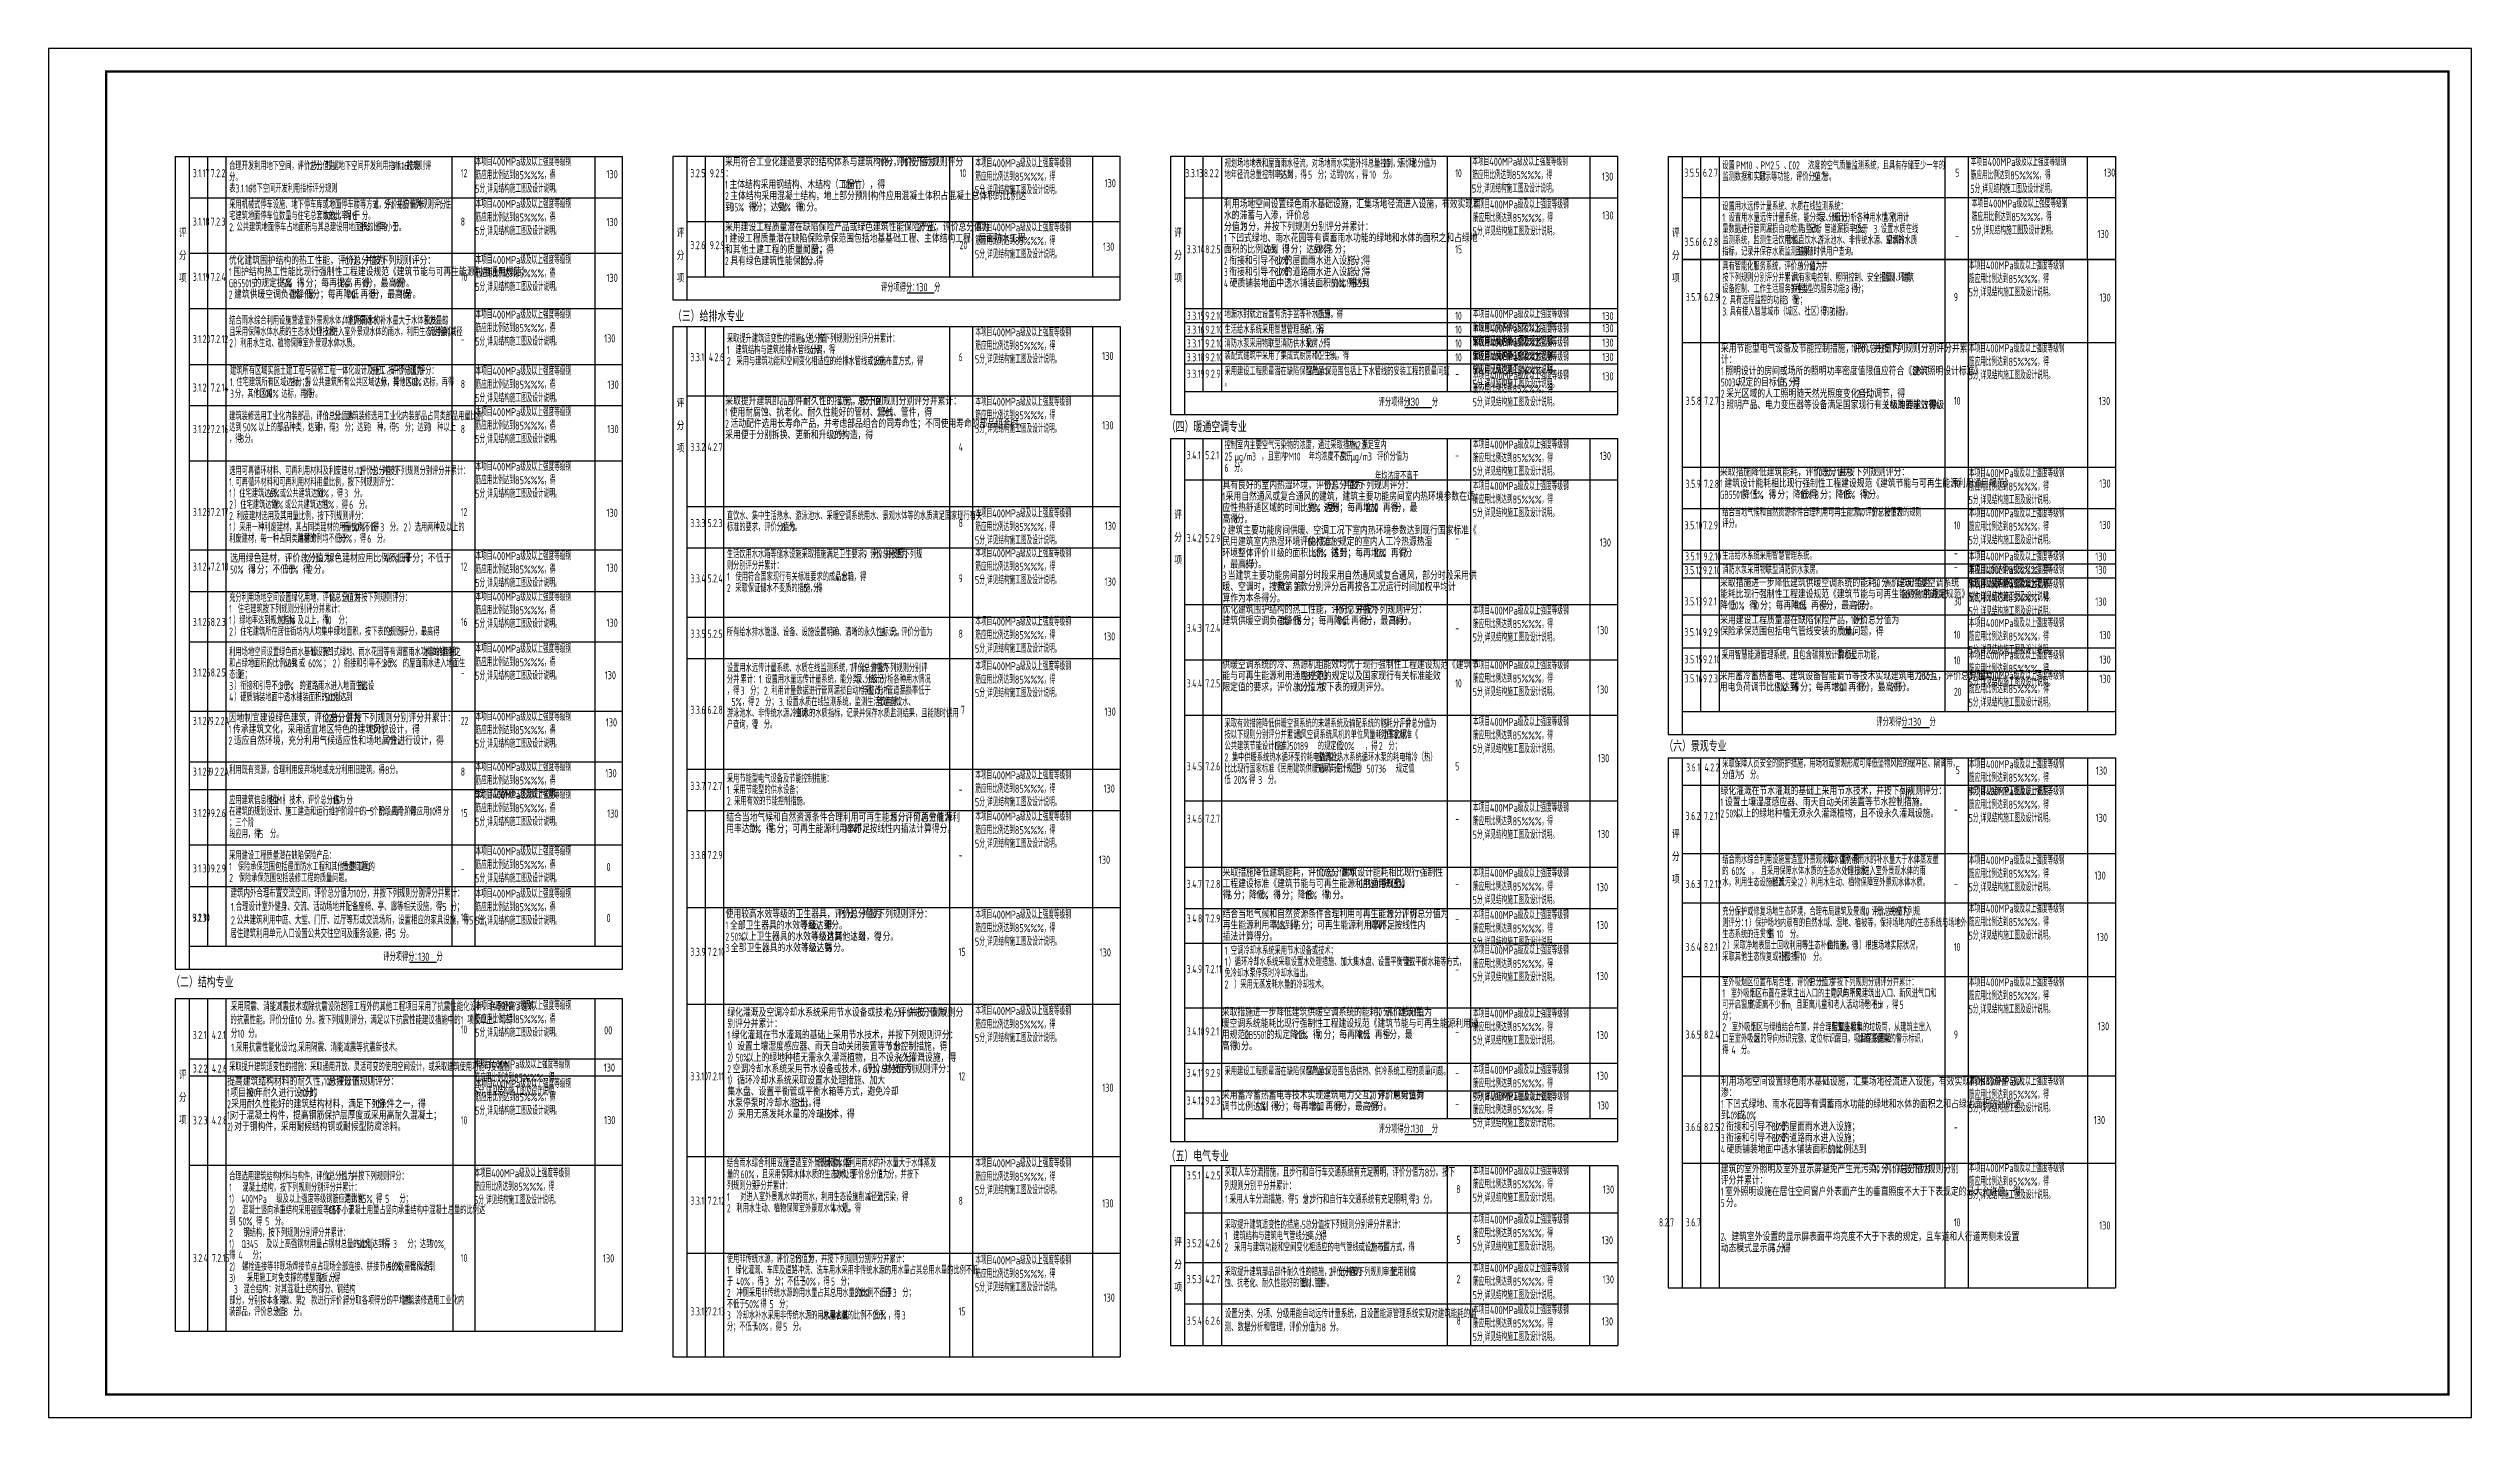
# Model space of a CAD drawing. Extents: x 555966 to 850266, y -53709 to 5691.
# Drawn here: x 661066 to 766166, y -53709 to 5691 of the extents above; entities that cross this region are included whole.
import ezdxf

# ---------------------------------------------------------------- set-up
doc = ezdxf.new("R2010")
doc.units = 0
doc.header["$LTSCALE"] = 1000
for name, color, linetype in [('A-Tab(建筑表格)', 7, 'Continuous'), ('A-TXT', 7, 'Continuous'), ('PUB_TEXT', 7, 'Continuous'), ('PUB_TITLE', 4, 'Continuous')]:
    doc.layers.add(name, color=color, linetype=linetype)
doc.styles.add('LJ_TXT', font='GBENOR', dxfattribs={"width": 0.8, "bigfont": 'GBCBIG'})
doc.styles.get("Standard").update_dxf_attribs({"font": 'GBENOR', "bigfont": 'GBCBIG'})

msp = doc.modelspace()

# ---------------------------------------------------------------- texts
at = {"layer": 'A-Tab(建筑表格)', "style": 'LJ_TXT', "width": 0.8}
for s, height, p in [('评分项得分：', 337.6, (697178, -4855)), ('分', 338, (699482, -4855)), ('（三）给排水专业', 482.3, (688153, -6164)), ('（四）暖通空调专业', 482.3, (709573, -10965)), ('评分项得分：', 337.6, (718765, -9832)), ('分', 338, (721069, -9832)), ('评分项得分：', 337.6, (740352, -23709)), ('分', 338, (742656, -23709)), ('（六）景观专业', 482.3, (731149, -24817)), ('评分项得分：', 337.6, (675591, -33894)), ('分', 338, (677895, -33894)), ('（二）结构专业', 482.3, (666388, -35057)), ('评分项得分：', 337.6, (718765, -41366)), ('分', 338, (721069, -41366)), ('（五）电气专业', 482.3, (709562, -42603))]:
    msp.add_text(s, height=height, dxfattribs=at).set_placement(p)
at = {"layer": 'A-TXT', "style": 'LJ_TXT'}
for s, height, width, p in [('3.1.17', 350, 0.64, (667328, 105)), ('7.2.2', 350, 0.64, (668105, 105)), ('合理开发利用地下空间，评价总分值为', 337.59, 0.8, (668905, 420)), ('分。', 337.6, 0.8, (668905, -70)), ('12', 350, 0.64, (672284, 420)), ('分，根据地下空间开发利用指标，按表', 337.59, 0.8, (672575, 420)), ('3.1.16', 350, 0.64, (675947, 420)), ('的规则评', 337.6, 0.8, (676590, 420)), ('12', 350, 0.64, (678952, 105)), ('3.2.5', 350, 0.64, (688912, 105)), ('9.2.5', 350, 0.64, (689754, 105)), ('10', 350, 0.64, (700590, 105)), ('3.3.13', 350, 0.64, (710380, 105)), ('8.2.2', 350, 0.64, (711183, 105)), ('规划场地地表和屋面雨水径流，对场地雨水实施外排总量控制，评价总分值为', 337.59, 0.8, (712079, 528)), ('地年径流总量控制率达到', 337.59, 0.8, (712079, 38)), ('55%', 350, 0.64, (714445, 38)), ('，得', 337.6, 0.8, (715106, 38)), ('5', 350, 0.64, (715702, 38)), ('分；达到', 337.6, 0.8, (716118, 38)), ('70%', 350, 0.64, (717107, 38)), ('，得', 337.6, 0.8, (717768, 38)), ('10', 350, 0.64, (718364, 38)), ('分。', 337.6, 0.8, (718951, 38)), ('10', 350, 0.64, (718966, 528)), ('分。场', 337.6, 0.8, (719553, 528)), ('10', 350, 0.64, (722085, 105)), ('3.5.5', 350, 0.64, (732027, 126)), ('6.2.7', 350, 0.64, (732830, 126)), ('设置', 337.6, 0.8, (733667, 441)), ('监测数据和实时', 337.6, 0.8, (733667, -49)), ('PM10', 350, 0.64, (734262, 441)), ('、', 338, 0.8, (735126, 441)), ('显示等功能，评价分值为', 337.59, 0.8, (735245, -49)), ('PM2.5', 350, 0.64, (735323, 441)), ('、', 338, 0.8, (736336, 441)), ('C02', 350, 0.64, (736533, 441)), ('浓度的空气质量监测系统，且具有存储至少一年的', 337.59, 0.8, (737386, 441)), ('5', 350, 0.64, (737611, -49)), ('分。', 337.6, 0.8, (738027, -49)), ('5', 350, 0.64, (743774, 126)), ('表', 338, 0.8, (668905, -560)), ('采用机械式停车设施、地下停车库或地面停车楼等方式，评价总分值为', 337.59, 0.8, (668905, -1259)), ('3.1.16', 350, 0.64, (669179, -560)), ('地下空间开发利用指标评分规则', 337.59, 0.8, (669820, -560)), ('8', 350, 0.64, (675202, -1259)), ('分，并按下列规则评分：', 337.59, 0.8, (675618, -1259)), ('1.', 350, 0.64, (677984, -1259)), ('住', 338, 0.8, (678261, -1259)), ('设置用水远传计量系统、水质在线监测系统：', 337.59, 0.8, (733667, -1334)), ('3.1.18', 350, 0.64, (667328, -1995)), ('7.2.3', 350, 0.64, (668105, -1995)), ('宅建筑地面停车位数量与住宅总套数的比率小于', 337.59, 0.8, (668905, -1749)), ('2.', 350, 0.64, (668905, -2239)), ('公共建筑地面停车占地面积与其总建设用地面积的比率小于', 337.59, 0.8, (669225, -2239)), ('10%', 350, 0.64, (673034, -1749)), ('，得', 337.6, 0.8, (673653, -1749)), ('8', 350, 0.64, (674248, -1749)), ('8%', 350, 0.64, (674539, -2239)), ('分。', 337.6, 0.8, (674664, -1749)), ('，得', 337.6, 0.8, (674987, -2239)), ('8', 350, 0.64, (675583, -2239)), ('分。', 337.6, 0.8, (675999, -2239)), ('8', 350, 0.64, (678952, -1995)), ('1.', 350, 0.64, (733667, -1824)), ('量数据进行管网漏损自动检测、分析', 337.59, 0.8, (733667, -2314)), ('设置用水量远传计量系统，能分类、分级记', 337.59, 0.8, (733944, -1824)), ('与整改，管道漏损率低于', 337.59, 0.8, (737015, -2314)), ('录、统计分析各种用水情况；', 337.59, 0.8, (737882, -1824)), ('5%', 350, 0.64, (739380, -2314)), ('；', 338, 0.8, (739828, -2314)), ('3.', 350, 0.64, (740227, -2314)), ('设置水质在线', 337.6, 0.8, (740547, -2314)), ('2.', 350, 0.64, (740640, -1824)), ('利用计', 337.6, 0.8, (740960, -1824)), ('3.2.6', 350, 0.64, (688912, -3018)), ('9.2.9', 350, 0.64, (689754, -3018)), ('20', 350, 0.64, (700590, -3018)), ('3.3.14', 350, 0.64, (710440, -3195)), ('8.2.5', 350, 0.64, (711243, -3195)), ('15', 350, 0.64, (722085, -3195)), ('3.5.6', 350, 0.64, (732027, -2874)), ('6.2.8', 350, 0.64, (732830, -2874)), ('指标，记录并保存水质监测结果，', 337.59, 0.8, (733667, -3294)), ('监测系统，监测生活饮用水、', 337.59, 0.8, (733667, -2804)), ('管道直饮水、', 337.6, 0.8, (736425, -2804)), ('且能随时供用户查询。', 337.6, 0.8, (736818, -3294)), ('游泳池水、非传统水源、空调冷', 337.59, 0.8, (737807, -2804)), ('却水的水质', 337.6, 0.8, (740762, -2804)), ('-', 350, 0.64, (743774, -2615)), ('3.1.19', 350, 0.64, (667328, -4395)), ('7.2.4', 350, 0.64, (668105, -4395)), ('10', 350, 0.64, (678952, -4395)), ('按下列规则分别评分并累计：', 337.59, 0.8, (733667, -4427)), ('具有智能化服务系统，评价总分值为', 337.59, 0.8, (733667, -3937)), ('1.', 350, 0.64, (736425, -4427)), ('具有家电控制、照明控制、安全报警、环境', 337.59, 0.8, (736702, -4427)), ('9', 350, 0.64, (737015, -3937)), ('分，并', 337.6, 0.8, (737431, -3937)), ('监测、建筑', 337.6, 0.8, (740640, -4427)), ('3.5.7', 350, 0.64, (732083, -5272)), ('6.2.9', 350, 0.64, (732880, -5272)), ('设备控制、工作生活服务等至少', 337.59, 0.8, (733667, -4917)), ('2.', 350, 0.64, (733667, -5407)), ('具有远程监控的功能，得', 337.59, 0.8, (733987, -5407)), ('3', 350, 0.64, (736352, -5407)), ('3', 350, 0.64, (736622, -4917)), ('分；', 337.6, 0.8, (736768, -5407)), ('种类型的服务功能，得', 337.6, 0.8, (736835, -4917)), ('3', 350, 0.64, (739004, -4917)), ('分；', 337.6, 0.8, (739420, -4917)), ('9', 350, 0.64, (743713, -5272)), ('结合雨水综合利用设施营造室外景观水体，室外景观水', 337.59, 0.8, (668905, -6290)), ('体利用雨水的补水量大于水体蒸发量的', 337.59, 0.8, (673826, -6290)), ('60%', 350, 0.64, (677371, -6290)), ('，', 338, 0.8, (678235, -6290)), ('3.3.15', 350, 0.64, (710440, -6081)), ('9.2.10', 350, 0.64, (711243, -6081)), ('地漏水封就近设置有洗手盆等补水措施，得', 337.59, 0.8, (712079, -6011)), ('10', 350, 0.64, (716017, -6011)), ('分。', 337.6, 0.8, (716401, -6011)), ('10', 350, 0.64, (722085, -6081)), ('3.', 350, 0.64, (733667, -5897)), ('具有接入智慧城市（城区、社区）的功能，', 337.59, 0.8, (733987, -5897)), ('得', 338, 0.8, (737925, -5897)), ('3', 350, 0.64, (738324, -5897)), ('分。', 337.6, 0.8, (738740, -5897)), ('3.1.20', 350, 0.64, (667328, -7095)), ('7.2.12', 350, 0.64, (668105, -7095)), ('且采用保障水体水质的生态水处理技术：', 337.59, 0.8, (668905, -6780)), ('2', 350, 0.64, (668905, -7270)), ('）利用水生动、植物保障室外景观水体水质。', 337.59, 0.8, (669119, -7270)), ('1', 350, 0.64, (672647, -6780)), ('）对进入室外景观水体的雨水，利用生态设施削减径', 337.59, 0.8, (672817, -6780)), ('流污染；', 337.6, 0.8, (677542, -6780)), ('-', 350, 0.64, (678952, -7095)), ('采取提升建筑适变性的措施，总分值', 337.59, 0.8, (690492, -7073)), ('1', 350, 0.64, (690492, -7563)), ('建筑结构与建筑给排水管线分离，得', 337.59, 0.8, (690866, -7563)), ('6', 350, 0.64, (693714, -7073)), ('分，按下列规则分别评分并累计：', 337.59, 0.8, (693890, -7073)), ('4', 350, 0.64, (694076, -7563)), ('分；', 337.6, 0.8, (694262, -7563)), ('3.3.16', 350, 0.64, (710440, -6681)), ('3.3.17', 350, 0.64, (710440, -7281)), ('9.2.10', 350, 0.64, (711243, -6681)), ('9.2.10', 350, 0.64, (711243, -7281)), ('消防水泵采用物联型消防供水泵房，得', 337.59, 0.8, (712079, -7281)), ('生活给水系统采用智慧管理系统，得', 337.59, 0.8, (712079, -6681)), ('10', 350, 0.64, (715428, -6681)), ('10', 350, 0.64, (715624, -7281)), ('分。', 337.6, 0.8, (716014, -6681)), ('分', 338, 0.8, (716211, -7281)), ('10', 350, 0.64, (722085, -6681)), ('10', 350, 0.64, (722085, -7281)), ('建筑所有区域实施土建工程与装修工程一体化设计及施工，评价分值为', 337.59, 0.8, (668942, -8464)), ('8', 350, 0.64, (675036, -8464)), ('分，按下列规则评分：', 337.6, 0.8, (675249, -8464)), ('3.3.1', 350, 0.64, (688912, -7878)), ('4.2.6', 350, 0.64, (689712, -7878)), ('2', 350, 0.64, (690492, -8053)), ('采用与建筑功能和空间变化相适应的给排水管线或设施布置方式，得', 337.59, 0.8, (690908, -8053)), ('2', 350, 0.64, (696852, -8053)), ('分。', 337.6, 0.8, (697044, -8053)), ('6', 350, 0.64, (700546, -7878)), ('3.3.18', 350, 0.64, (710440, -7881)), ('3.3.19', 350, 0.64, (710440, -8595)), ('9.2.10', 350, 0.64, (711243, -7881)), ('9.2.9', 350, 0.64, (711243, -8595)), ('采用建设工程质量潜在缺陷保险产品：', 337.59, 0.8, (712079, -8489)), ('装配式建筑中采用了集成式厨房和卫生间，得', 337.59, 0.8, (712079, -7811)), ('保险承保范围包括上下水管线的安装工程的质量问题', 337.59, 0.8, (715624, -8489)), ('10', 350, 0.64, (716011, -7811)), ('分。', 337.6, 0.8, (716598, -7811)), ('10', 350, 0.64, (722085, -7881)), ('3.1.21', 350, 0.64, (667328, -9195)), ('7.2.14', 350, 0.64, (668105, -9195)), ('1.', 350, 0.64, (668942, -8964)), ('3', 350, 0.64, (668942, -9465)), ('分，其他区域', 337.6, 0.8, (669155, -9465)), ('住宅建筑所有区域达标，得', 337.59, 0.8, (669219, -8964)), ('100%%%', 350, 0.64, (670335, -9465)), ('达标，再得', 337.6, 0.8, (671167, -9465)), ('8', 350, 0.64, (671578, -8964)), ('分；', 337.6, 0.8, (671791, -8964)), ('3', 350, 0.64, (672150, -9465)), ('2.', 350, 0.64, (672185, -8964)), ('分。', 337.6, 0.8, (672363, -9465)), ('公共建筑所有公共区域达标，得', 337.59, 0.8, (672505, -8964)), ('2', 350, 0.64, (675257, -8964)), ('分，其他区域', 337.6, 0.8, (675470, -8964)), ('50%%%', 350, 0.64, (676650, -8964)), ('达标，再得', 337.6, 0.8, (677311, -8964)), ('8', 350, 0.64, (678952, -9040)), ('。', 338, 0.8, (712079, -8979)), ('-', 350, 0.64, (722085, -8595)), ('3.5.8', 350, 0.64, (732083, -9772)), ('7.2.7', 350, 0.64, (732880, -9772)), ('10', 350, 0.64, (743713, -9772)), ('建筑装修选用工业化内装部品，评价总分值为', 337.59, 0.8, (668905, -10435)), ('8', 350, 0.64, (673040, -10435)), ('分。建', 337.6, 0.8, (673456, -10435)), ('筑装修选用工业化内装部品占同类部品用量比例', 337.59, 0.8, (674248, -10435)), ('3.1.22', 350, 0.64, (667328, -10995)), ('7.2.16', 350, 0.64, (668105, -10995)), ('达到', 337.6, 0.8, (668905, -10925)), ('，得', 337.6, 0.8, (668905, -11415)), ('8', 350, 0.64, (669374, -11415)), ('50%', 350, 0.64, (669501, -10925)), ('分。', 337.6, 0.8, (669573, -11415)), ('以上的部品种类，达到', 337.6, 0.8, (670163, -10925)), ('1', 350, 0.64, (672331, -10925)), ('种，得', 337.6, 0.8, (672704, -10925)), ('3', 350, 0.64, (673497, -10925)), ('分；达到', 337.6, 0.8, (673913, -10925)), ('3', 350, 0.64, (674902, -10925)), ('种，得', 337.6, 0.8, (675318, -10925)), ('5', 350, 0.64, (676110, -10925)), ('分；达到', 337.6, 0.8, (676526, -10925)), ('3', 350, 0.64, (677515, -10925)), ('种以上', 337.6, 0.8, (677931, -10925)), ('8', 350, 0.64, (678952, -10995)), ('3.3.2', 350, 0.64, (688912, -11778)), ('4.2.7', 350, 0.64, (689654, -11778)), ('4', 350, 0.64, (700546, -11778)), ('控制室内主要空气污染物的浓度，通过采取措施，满足室内', 337.59, 0.8, (712079, -11698)), ('PM2.5', 350, 0.64, (717394, -11698)), ('选用可再循环材料、可再利用材料及利废建材，评价总分值为', 337.59, 0.8, (668905, -12810)), ('12', 350, 0.64, (674416, -12810)), ('分，并按下列规则分别评分并累计：', 337.59, 0.8, (675003, -12810)), ('3.4.1', 350, 0.64, (710440, -12130)), ('5.2.1', 350, 0.64, (711243, -12130)), ('25', 350, 0.64, (712079, -12188)), ('6', 350, 0.64, (712079, -12678)), ('分。', 337.6, 0.8, (712495, -12678)), ('μ', 338, 0.8, (712506, -12188)), ('g/m3', 350, 0.64, (712703, -12188)), ('，且室内', 337.6, 0.8, (713673, -12188)), ('PM10', 350, 0.64, (714662, -12188)), ('年均浓度不高于', 337.6, 0.8, (715729, -12188)), ('50', 350, 0.64, (717105, -12188)), ('μ', 338, 0.8, (717532, -12188)), ('g/m3', 350, 0.64, (717729, -12188)), ('评价分值为', 337.6, 0.8, (718699, -12188)), ('-', 350, 0.64, (722085, -12130)), ('1.', 350, 0.64, (668905, -13300)), ('1', 350, 0.64, (668905, -13790)), ('）住宅建筑达到', 337.6, 0.8, (669076, -13790)), ('可再循环材料和可再利用材料用量比例，按下列规则评分：', 337.59, 0.8, (669183, -13300)), ('6%', 350, 0.64, (670655, -13790)), ('或公共建筑达到', 337.6, 0.8, (671103, -13790)), ('10%', 350, 0.64, (672682, -13790)), ('，得', 337.6, 0.8, (673300, -13790)), ('3', 350, 0.64, (673896, -13790)), ('分。', 337.6, 0.8, (674312, -13790)), ('年均浓度不高于', 337.6, 0.8, (718610, -13041)), ('3.5.9', 350, 0.64, (732076, -13372)), ('7.2.8', 350, 0.64, (732873, -13372)), ('10', 350, 0.64, (743713, -13372)), ('3.1.23', 350, 0.64, (667328, -14595)), ('7.2.17', 350, 0.64, (668105, -14595)), ('2', 350, 0.64, (668905, -14280)), ('2.', 350, 0.64, (668905, -14770)), ('）住宅建筑达到', 337.6, 0.8, (669119, -14280)), ('利废建材选用及其用量比例，按下列规则评分：', 337.59, 0.8, (669225, -14770)), ('10%', 350, 0.64, (670698, -14280)), ('或公共建筑达到', 337.6, 0.8, (671316, -14280)), ('15%', 350, 0.64, (672895, -14280)), ('，得', 337.6, 0.8, (673514, -14280)), ('6', 350, 0.64, (674110, -14280)), ('分。', 337.6, 0.8, (674526, -14280)), ('12', 350, 0.64, (678952, -14595)), ('直饮水、集中生活热水、游泳池水、采暖空调系统用水、景观水体等的水质满足国家现行有关', 337.59, 0.8, (690492, -14763)), ('结合当地气候和自然资源条件合理利用可再生能源，评价总分值为', 337.59, 0.8, (733667, -14612)), ('10', 350, 0.64, (739571, -14612)), ('分，按下表的规则', 337.6, 0.8, (740157, -14612)), ('利废建材，每一种占同类建材的', 337.59, 0.8, (668905, -15750)), ('1', 350, 0.64, (668905, -15260)), ('）采用一种利废建材，其占同类建材的用量比例不低', 337.59, 0.8, (669076, -15260)), ('用量比例均不低于', 337.6, 0.8, (671860, -15750)), ('30%', 350, 0.64, (673636, -15750)), ('于', 338, 0.8, (673800, -15260)), ('50%', 350, 0.64, (674200, -15260)), ('，得', 337.6, 0.8, (674297, -15750)), ('，得', 337.6, 0.8, (674861, -15260)), ('6', 350, 0.64, (674893, -15750)), ('分。', 337.6, 0.8, (675309, -15750)), ('3', 350, 0.64, (675457, -15260)), ('分。', 337.6, 0.8, (675873, -15260)), ('2', 350, 0.64, (676469, -15260)), ('）选用两种及以上的', 337.6, 0.8, (676682, -15260)), ('3.3.3', 350, 0.64, (688912, -15078)), ('5.2.3', 350, 0.64, (689654, -15078)), ('标准的要求，评价分值为', 337.59, 0.8, (690492, -15253)), ('8', 350, 0.64, (692858, -15253)), ('分。', 337.6, 0.8, (693174, -15253)), ('8', 350, 0.64, (700546, -15078)), ('3.4.2', 350, 0.64, (710440, -15730)), ('5.2.9', 350, 0.64, (711243, -15730)), ('-', 350, 0.64, (722085, -15730)), ('3.5.10', 350, 0.64, (732036, -15172)), ('7.2.9', 350, 0.64, (732833, -15172)), ('评分。', 337.6, 0.8, (733667, -15102)), ('10', 350, 0.64, (743713, -15172)), ('3.1.24', 350, 0.64, (667328, -16964)), ('7.2.18', 350, 0.64, (668105, -16964)), ('12', 350, 0.64, (678952, -16964)), ('则分别评分并累计：', 337.6, 0.8, (690492, -16918)), ('生活饮用水水箱等储水设施采取措施满足卫生要求，评价总分值为', 337.59, 0.8, (690492, -16428)), ('9', 350, 0.64, (696396, -16428)), ('分，并按照下列规', 337.6, 0.8, (696812, -16428)), ('3.5.12', 350, 0.64, (732031, -17119)), ('3.5.11', 350, 0.64, (732055, -16519)), ('9.2.10', 350, 0.64, (732828, -17119)), ('9.2.10', 350, 0.64, (732852, -16519)), ('消防水泵采用物联型消防供水泵房。', 337.59, 0.8, (733667, -17100)), ('生活给水系统采用智慧管理系统。', 337.59, 0.8, (733667, -16487)), ('-', 350, 0.64, (743713, -16372)), ('3.3.4', 350, 0.64, (688912, -17478)), ('5.2.4', 350, 0.64, (689654, -17478)), ('1', 350, 0.64, (690492, -17408)), ('2', 350, 0.64, (690492, -17898)), ('采取保证储水不变质的措施，得', 337.59, 0.8, (690859, -17898)), ('使用符合国家现行有关标准要求的成品水箱，得', 337.59, 0.8, (690866, -17408)), ('5', 350, 0.64, (693814, -17898)), ('分。', 337.6, 0.8, (694230, -17898)), ('4', 350, 0.64, (695197, -17408)), ('分；', 337.6, 0.8, (695460, -17408)), ('9', 350, 0.64, (700546, -17478)), ('-', 350, 0.64, (743713, -16972)), ('1', 350, 0.64, (668905, -18804)), ('充分利用场地空间设置绿化用地，评价总分值为', 337.59, 0.8, (668905, -18314)), ('）绿地率达到规划指标', 337.6, 0.8, (669076, -19294)), ('住宅建筑按下列规则分别评分并累计：', 337.59, 0.8, (669279, -18804)), ('16', 350, 0.64, (673237, -18314)), ('分，并按下列规则评分：', 337.59, 0.8, (673823, -18314)), ('3.5.13', 350, 0.64, (732032, -18472)), ('9.2.1', 350, 0.64, (732830, -18472)), ('30', 350, 0.64, (743713, -18472)), ('3.1.25', 350, 0.64, (667328, -19364)), ('8.2.3', 350, 0.64, (668105, -19364)), ('1', 350, 0.64, (668905, -19294)), ('2', 350, 0.64, (668905, -19784)), ('）住宅建筑所在居住街坊内人均集中绿地面积，按下表的规则评分，最高得', 337.59, 0.8, (669119, -19784)), ('105%', 350, 0.64, (671042, -19294)), ('及以上，得', 337.6, 0.8, (671874, -19294)), ('10', 350, 0.64, (673060, -19294)), ('分；', 337.6, 0.8, (673646, -19294)), ('6', 350, 0.64, (675809, -19784)), ('分。', 337.6, 0.8, (676225, -19784)), ('16', 350, 0.64, (678952, -19364)), ('3.3.5', 350, 0.64, (688912, -19878)), ('5.2.5', 350, 0.64, (689654, -19878)), ('所有给水排水管道、设备、设施设置明确、清晰的永久性标识，评价分值为', 337.59, 0.8, (690492, -19808)), ('8', 350, 0.64, (697183, -19808)), ('分。', 337.6, 0.8, (697599, -19808)), ('8', 350, 0.64, (700546, -19878)), ('3.4.3', 350, 0.64, (710440, -19630)), ('7.2.4', 350, 0.64, (711243, -19630)), ('-', 350, 0.64, (722085, -19630)), ('3.5.14', 350, 0.64, (732027, -19808)), ('9.2.9', 350, 0.64, (732824, -19808)), ('10', 350, 0.64, (743713, -19923)), ('和占绿地面积的比例达到', 337.59, 0.8, (668905, -21161)), ('利用场地空间设置绿色雨水基础设施：', 337.59, 0.8, (668905, -20671)), ('40%', 350, 0.64, (671271, -21161)), ('或', 338, 0.8, (671932, -21161)), ('60%', 350, 0.64, (672331, -21161)), ('1', 350, 0.64, (672450, -20671)), ('）下凹式绿地、雨水花园等有调蓄雨水功能的绿地和', 337.59, 0.8, (672621, -20671)), ('；', 338, 0.8, (672992, -21161)), ('2', 350, 0.64, (673392, -21161)), ('）衔接和引导不少于', 337.6, 0.8, (673605, -21161)), ('80%', 350, 0.64, (675577, -21161)), ('的屋面雨水进入地面生', 337.6, 0.8, (676441, -21161)), ('水体的面积之', 337.6, 0.8, (677345, -20671)), ('设置用水远传计量系统、水质在线监测系统，评价总分值为', 337.59, 0.8, (690492, -21366)), ('7', 350, 0.64, (695807, -21366)), ('分，并按下列规则分别评', 337.59, 0.8, (696223, -21366)), ('3.5.15', 350, 0.64, (732032, -20985)), ('9.2.10', 350, 0.64, (732830, -20985)), ('采用智慧能源管理系统，且包含碳排放计算和显示功能，', 350, 0.8, (733643, -20814)), ('得10分。', 350, 0.64, (738643, -20810)), ('10', 350, 0.64, (743713, -21033)), ('3.1.26', 350, 0.64, (667328, -21559)), ('8.2.5', 350, 0.64, (668105, -21559)), ('态设', 337.6, 0.8, (668905, -21651)), ('3', 350, 0.64, (668905, -22141)), ('）衔接和引导不少于', 337.6, 0.8, (669119, -22141)), ('施；', 337.6, 0.8, (669306, -21651)), ('80%', 350, 0.64, (671091, -22141)), ('的道路雨水进入地面生态设', 337.59, 0.8, (671955, -22141)), ('施；', 337.6, 0.8, (674517, -22141)), ('-', 350, 0.64, (678952, -21559)), ('分并', 337.6, 0.8, (690492, -21856)), ('，得', 337.6, 0.8, (690492, -22346)), ('累计：', 337.6, 0.8, (691088, -21856)), ('3', 350, 0.64, (691088, -22346)), ('分；', 337.6, 0.8, (691504, -22346)), ('1.', 350, 0.64, (691881, -21856)), ('2.', 350, 0.64, (692100, -22346)), ('设置用水量远传计量系统，能分类、分级记', 337.59, 0.8, (692158, -21856)), ('利用计量数据进行管网漏损自动检测、分析', 337.59, 0.8, (692420, -22346)), ('录、统计分析各种用水情况', 337.59, 0.8, (696096, -21856)), ('与整改，管道漏损率低于', 337.59, 0.8, (696358, -22346)), ('3.4.4', 350, 0.64, (710440, -22030)), ('7.2.5', 350, 0.64, (711243, -22030)), ('10', 350, 0.64, (722085, -22030)), ('3.5.16', 350, 0.64, (732032, -21816)), ('9.2.3', 350, 0.64, (732830, -21816)), ('20', 350, 0.64, (743713, -22395)), ('4', 350, 0.64, (668905, -22631)), ('）硬质铺装地面中透水铺装面积的比例达到', 337.59, 0.8, (669119, -22631)), ('50%', 350, 0.64, (673057, -22631)), ('。', 338, 0.8, (673921, -22631)), ('3.3.6', 350, 0.64, (688912, -23178)), ('6.2.8', 350, 0.64, (689654, -23178)), ('游泳池水、非传统水源、空调', 337.59, 0.8, (690492, -23326)), ('5%', 350, 0.64, (690695, -22836)), ('，得', 337.6, 0.8, (691143, -22836)), ('2', 350, 0.64, (691739, -22836)), ('分；', 337.6, 0.8, (692155, -22836)), ('3.', 350, 0.64, (692751, -22836)), ('设置水质在线监测系统，监测生活饮用水、', 337.59, 0.8, (693071, -22836)), ('冷却水的水质指标，记录并保存水质监测结果，且能随时供用', 337.59, 0.8, (693251, -23326)), ('管道直饮水、', 337.6, 0.8, (697009, -22836)), ('7', 350, 0.64, (700645, -23178)), ('3.1.27', 350, 0.64, (667328, -23659)), ('9.2.2A', 350, 0.64, (668057, -23659)), ('22', 350, 0.64, (678952, -23659)), ('户查询，得', 337.6, 0.8, (690492, -23816)), ('2', 350, 0.64, (691678, -23816)), ('分。', 337.6, 0.8, (692094, -23816)), ('按以下规则分别评分并累计：', 337.59, 0.8, (712079, -24260)), ('采取有效措施降低供暖空调系统的末端系统及输配系统的能耗，评价总分值为', 337.59, 0.8, (712079, -23770)), ('1.', 350, 0.64, (714838, -24260)), ('通风空调系统风机的单位风量耗功率比现', 337.59, 0.8, (715115, -24260)), ('行国家标准《', 337.6, 0.8, (718857, -24260)), ('5', 350, 0.64, (718966, -23770)), ('分，并', 337.6, 0.8, (719382, -23770)), ('公共建筑节能设计标准》', 337.59, 0.8, (712079, -24750)), ('2.', 350, 0.64, (712079, -25240)), ('集中供暖系统热水循环泵的耗电输热比、', 337.59, 0.8, (712399, -25240)), ('GB', 350, 0.64, (714242, -24750)), ('50189', 350, 0.64, (714893, -24750)), ('的规定低', 337.6, 0.8, (716119, -24750)), ('空调冷热水系统循环水泵的耗电输冷（热）', 337.59, 0.8, (716141, -25240)), ('20%', 350, 0.64, (717108, -24750)), ('，得', 337.6, 0.8, (718175, -24750)), ('2', 350, 0.64, (718771, -24750)), ('分；', 337.6, 0.8, (719187, -24750)), ('采取保障人员安全的防护措施，用场地或景观形成可降低坠物风险的缓冲区、隔离带，', 337.59, 0.8, (733667, -25505)), ('3.1.28', 350, 0.64, (667328, -25859)), ('9.2.2A', 350, 0.64, (668041, -25859)), ('利用既有资源，合理利用废弃场地或充分利用旧建筑，得8分。', 337.59, 0.8, (668905, -25789)), ('8', 350, 0.64, (678952, -25859)), ('3.3.7', 350, 0.64, (688912, -26478)), ('7.2.7', 350, 0.64, (689654, -26478)), ('采用节能型电气设备及节能控制措施：', 337.59, 0.8, (690492, -26163)), ('3.4.5', 350, 0.64, (710440, -25630)), ('7.2.6', 350, 0.64, (711243, -25630)), ('低', 338, 0.8, (712079, -26220)), ('比比现行国家标准《民用建筑供暖通风与空', 337.59, 0.8, (712079, -25730)), ('20%', 350, 0.64, (712479, -26220)), ('得', 338, 0.8, (713140, -26220)), ('3', 350, 0.64, (713539, -26220)), ('分。', 337.6, 0.8, (713955, -26220)), ('气调节设计规范》', 337.6, 0.8, (716017, -25730)), ('GB', 350, 0.64, (717590, -25730)), ('50736', 350, 0.64, (718241, -25730)), ('规定值', 337.6, 0.8, (719510, -25730)), ('5', 350, 0.64, (722085, -25630)), ('3.6.1', 350, 0.64, (732102, -25679)), ('4.2.2', 350, 0.64, (732899, -25679)), ('分值为', 337.6, 0.8, (733667, -25995)), ('5', 350, 0.64, (734459, -25995)), ('分。', 337.6, 0.8, (734875, -25995)), ('5', 350, 0.64, (743794, -25793)), ('3.1.29', 350, 0.64, (667328, -27659)), ('9.2.6', 350, 0.64, (668105, -27659)), ('应用建筑信息模型（', 337.6, 0.8, (668905, -27099)), ('在建筑的规划设计、施工建造和运行维护阶段中的一个阶段应用，得', 337.59, 0.8, (668905, -27589)), ('BIM', 350, 0.64, (670675, -27099)), ('）技术，评价总分值为', 337.6, 0.8, (671240, -27099)), ('15', 350, 0.64, (673409, -27099)), ('分', 338, 0.8, (673995, -27099)), ('5', 350, 0.64, (675006, -27589)), ('分；两个阶段应用，得', 337.6, 0.8, (675422, -27589)), ('10', 350, 0.64, (677590, -27589)), ('分', 338, 0.8, (678177, -27589)), ('15', 350, 0.64, (678952, -27659)), ('1.', 350, 0.64, (690492, -26653)), ('2.', 350, 0.64, (690492, -27143)), ('采用节能型的供水设备；', 337.59, 0.8, (690770, -26653)), ('采用有效的节能控制措施。', 337.59, 0.8, (690812, -27143)), ('-', 350, 0.64, (700546, -26629)), ('评价', 337.6, 0.8, (741340, -26820)), ('段应用，得', 337.6, 0.8, (668905, -28569)), ('；三个阶', 337.6, 0.8, (668905, -28079)), ('15', 350, 0.64, (670091, -28569)), ('分。', 337.6, 0.8, (670678, -28569)), ('3.4.6', 350, 0.64, (710440, -27902)), ('7.2.7', 350, 0.64, (711243, -27902)), ('-', 350, 0.64, (722085, -27902)), ('3.6.2', 350, 0.64, (732077, -27779)), ('7.2.11', 350, 0.64, (732875, -27779)), ('-', 350, 0.64, (743713, -27497)), ('采用建设工程质量潜在缺陷保险产品：', 337.59, 0.8, (668905, -29499)), ('3.3.8', 350, 0.64, (688912, -29478)), ('7.2.9', 350, 0.64, (689654, -29478)), ('-', 350, 0.64, (700546, -29478)), ('结合雨水综合利用设施营造室外景观水体，室外景', 337.59, 0.8, (733667, -29681)), ('观水体利用雨水的补水量大于水体蒸发量', 337.59, 0.8, (738194, -29681)), ('3.1.30', 350, 0.64, (667328, -30059)), ('9.2.9', 350, 0.64, (668105, -30059)), ('1', 350, 0.64, (668905, -29989)), ('2', 350, 0.64, (668905, -30479)), ('保险承保范围包括屋面防水工程和其他土建工程的', 337.59, 0.8, (669279, -29989)), ('保险承保范围包括装修工程的质量问题。', 337.59, 0.8, (669321, -30479)), ('质量问题；', 337.6, 0.8, (673806, -29989)), ('-', 350, 0.64, (678952, -30059)), ('3.4.7', 350, 0.64, (710440, -30730)), ('7.2.8', 350, 0.64, (711243, -30730)), ('3.6.3', 350, 0.64, (732079, -30731)), ('7.2.12', 350, 0.64, (732876, -30731)), ('水，利用生态设施削减', 337.6, 0.8, (733667, -30661)), ('的', 338, 0.8, (733667, -30171)), ('60%', 350, 0.64, (734066, -30171)), ('，', 338, 0.8, (734930, -30171)), ('且采用保障水体水质的生态水处理技术：', 337.59, 0.8, (735329, -30171)), ('径流污染；', 337.6, 0.8, (735835, -30661)), ('2', 350, 0.64, (737021, -30661)), ('）利用水生动、植物保障室外景观水体水质。', 337.59, 0.8, (737234, -30661)), ('1', 350, 0.64, (739070, -30171)), ('）对进入室外景观水体的雨', 337.59, 0.8, (739241, -30171)), ('建筑内外合理布置交流空间，评价总分值为10分，并按下列规则分别评分并累计：', 350, 0.8, (668964, -31146)), ('1.合理设计室外健身、交流、活动场地并配备座椅、亭、廊等相关设施，得5 分；', 350, 0.8, (668979, -31729)), ('-', 350, 0.64, (722085, -30730)), ('-', 350, 0.64, (743713, -30731)), ('9.2.10', 350, 0.64, (667305, -32193)), ('3.1.31', 350, 0.64, (667328, -32193)), ('居住建筑利用单元入口设置公共交往空间及服务设施，得5 分。', 350, 0.8, (668952, -32896)), ('2.公共建筑利用中庭、大堂、门厅、过厅等形成交流场所，设置相应的家具设施，得5 分；', 350, 0.8, (668979, -32312)), ('10', 350, 0.64, (678952, -32180)), ('3.4.8', 350, 0.64, (710440, -32230)), ('7.2.9', 350, 0.64, (711243, -32230)), ('-', 350, 0.64, (722085, -32230)), ('则评分：', 337.6, 0.8, (733667, -32421)), ('充分保护或修复场地生态环境，合理布局建筑及景观，评价总分值为', 337.59, 0.8, (733667, -31931)), ('生态系统的连贯性，', 337.6, 0.8, (733667, -32911)), ('1', 350, 0.64, (734656, -32421)), ('）保护场地内原有的自然水域、湿地、植被等，保持场地内的生态系统与场地外', 337.59, 0.8, (734826, -32421)), ('得', 338, 0.8, (735639, -32911)), ('10', 350, 0.64, (736027, -32911)), ('分。', 337.6, 0.8, (736603, -32911)), ('10', 350, 0.64, (739767, -31931)), ('分，并按下列规', 337.6, 0.8, (740354, -31931)), ('3.3.9', 350, 0.64, (688912, -33678)), ('7.2.10', 350, 0.64, (689654, -33678)), ('15', 350, 0.64, (700546, -33678)), ('1.', 350, 0.64, (712079, -33625)), ('空调冷却水系统采用节水设备或技术；', 337.59, 0.8, (712357, -33625)), ('3.6.4', 350, 0.64, (732074, -33471)), ('8.2.1', 350, 0.64, (732871, -33471)), ('采取其他生态恢复或补偿措', 337.59, 0.8, (733667, -33891)), ('2', 350, 0.64, (733667, -33401)), ('）采取净地表层士回收利用等生态补偿措施，得', 337.59, 0.8, (733880, -33401)), ('施，得', 337.6, 0.8, (736228, -33891)), ('10', 350, 0.64, (737021, -33891)), ('分。', 337.6, 0.8, (737608, -33891)), ('10', 350, 0.64, (738211, -33401)), ('分。', 337.6, 0.8, (738798, -33401)), ('3', 350, 0.64, (739394, -33401)), ('）根据场地实际状况，', 337.6, 0.8, (739607, -33401)), ('10', 350, 0.64, (743713, -33471)), ('3.4.9', 350, 0.64, (710440, -34430)), ('7.2.11', 350, 0.64, (711243, -34430)), ('1', 350, 0.64, (712079, -34115)), ('免冷却水泵停泵时冷却水溢出。', 337.59, 0.8, (712079, -34605)), ('）循环冷却水系统采取设置水处理措施、加大集水盘、设置平衡管或平衡水箱等方式，', 337.59, 0.8, (712250, -34115)), ('避', 338, 0.8, (719923, -34115)), ('-', 350, 0.64, (722085, -34430)), ('室外吸烟区位置布局合理，评价总分值为', 337.59, 0.8, (733667, -34992)), ('9', 350, 0.64, (737408, -34992)), ('分，并按下列规则分别评分并累计：', 337.59, 0.8, (737824, -34992)), ('采用隔震、消能减震技术或除抗震设防超限工程外的其他工程项目采用了抗震性能化设计，合理提高了建筑', 350, 0.8, (668977, -36065)), ('2', 350, 0.64, (712079, -35095)), ('）采用无蒸发耗水量的冷却技术。', 337.59, 0.8, (712495, -35095)), ('1', 350, 0.64, (733667, -35482)), ('可开启窗扇', 337.6, 0.8, (733667, -35972)), ('室外吸烟区布置在建筑主出入口的主导风的下风', 337.59, 0.8, (734040, -35482)), ('的距离不少于', 337.6, 0.8, (734852, -35972)), ('8m,', 350, 0.64, (736234, -35972)), ('且距离儿童和老人活动场地不少', 337.59, 0.8, (736874, -35972)), ('向，与所有建筑出入口、新风进气口和', 337.59, 0.8, (738371, -35482)), ('于', 338, 0.8, (739829, -35972)), ('8m', 350, 0.64, (740229, -35972)), ('，得', 337.6, 0.8, (740762, -35972)), ('5', 350, 0.64, (741358, -35972)), ('的抗震性能。评价分值10 分。按下列规则评分，满足以下抗震性能建议措施中的1 项及以上，可得', 350, 0.8, (668952, -36648)), ('10', 350, 0.64, (678952, -37049)), ('3.4.10', 350, 0.64, (710440, -37130)), ('9.2.1', 350, 0.64, (711243, -37130)), ('分；', 337.6, 0.8, (733667, -36462)), ('2', 350, 0.64, (733667, -36952)), ('室外吸烟区与绿植结合布置，并合理配置座椅和', 337.59, 0.8, (734083, -36952)), ('带烟头收集的垃圾筒，从建筑主出入', 337.59, 0.8, (738414, -36952)), ('3.2.1', 350, 0.64, (667328, -37285)), ('4.2.1', 350, 0.64, (668156, -37285)), ('分10 分。', 350, 0.8, (668977, -37231)), ('1.采用抗震性能化设计；', 350, 0.8, (668992, -37831)), ('2.采用隔震、消能减震等抗震新技术。', 350, 0.8, (671644, -37831)), ('-', 350, 0.64, (722085, -37130)), ('3.6.5', 350, 0.64, (732079, -37267)), ('8.2.4', 350, 0.64, (732876, -37267)), ('得', 338, 0.8, (733667, -37932)), ('口至室外吸烟', 337.6, 0.8, (733667, -37442)), ('4', 350, 0.64, (734066, -37932)), ('分。', 337.6, 0.8, (734482, -37932)), ('区的导向标识完整、定位标识醒目，吸烟区设置吸', 337.59, 0.8, (735049, -37442)), ('烟有害健康的警示标识，', 337.59, 0.8, (739577, -37442)), ('9', 350, 0.64, (743713, -37267)), ('3.2.2', 350, 0.64, (667328, -38740)), ('4.2.6', 350, 0.64, (668156, -38740)), ('采取提升建筑适变性的措施：采取通用开放、灵活可变的使用空间设计，或采取建筑使用功能可变措施。', 337.59, 0.8, (668905, -38670)), ('-', 350, 0.64, (678952, -38740)), ('3.3.10', 350, 0.64, (688912, -39078)), ('7.2.11', 350, 0.64, (689654, -39078)), ('12', 350, 0.64, (700546, -39078)), ('3.4.11', 350, 0.64, (710440, -38930)), ('9.2.9', 350, 0.64, (711243, -38930)), ('采用建设工程质量潜在缺陷保险产品：', 337.59, 0.8, (712079, -38860)), ('保险承保范围包括供热、供冷系统工程的质量问题。', 337.59, 0.8, (715624, -38860)), ('-', 350, 0.64, (722085, -38930)), ('3.4.12', 350, 0.64, (710440, -40130)), ('9.2.3', 350, 0.64, (711243, -40130)), ('3.2.3', 350, 0.64, (667328, -40986)), ('4.2.8', 350, 0.64, (668156, -40986)), ('10', 350, 0.64, (678952, -40986)), ('-', 350, 0.64, (722085, -40261)), ('3.6.6', 350, 0.64, (732078, -41279)), ('8.2.5', 350, 0.64, (732876, -41279)), ('-', 350, 0.64, (743713, -41279)), ('合理选用建筑结构材料与构件，评价总分值为', 337.59, 0.8, (668905, -43415)), ('10', 350, 0.64, (673040, -43415)), ('分，', 337.6, 0.8, (673627, -43415)), ('并按下列规则评分：', 337.6, 0.8, (674222, -43415)), ('结合雨水综合利用设施营造室外景观水体，室', 337.59, 0.8, (690492, -42843)), ('量的', 337.6, 0.8, (690492, -43333)), ('60%', 350, 0.64, (691088, -43333)), ('，且采用保障水体水质的生态水处理', 337.59, 0.8, (691750, -43333)), ('外景观水体利用雨水的补水量大于水体蒸发', 337.59, 0.8, (694440, -42843)), ('技术，评价总分值为', 337.6, 0.8, (695098, -43333)), ('8', 350, 0.64, (697070, -43333)), ('分，并按下', 337.6, 0.8, (697486, -43333)), ('3.5.1', 350, 0.64, (710440, -43380)), ('4.2.5', 350, 0.64, (711243, -43380)), ('采取人车分流措施，且步行和自行车交通系统有充足照明，评价分值为8分。按下', 350, 0.8, (712082, -43254)), ('1', 350, 0.64, (668905, -43905)), ('1)', 350, 0.64, (668905, -44395)), ('400MPa', 350, 0.64, (669428, -44395)), ('混凝土结构，按下列规则分别评分并累计：', 337.59, 0.8, (669481, -43905)), ('级及以上强度等级钢筋应用比例', 337.59, 0.8, (670953, -44395)), ('达到', 337.6, 0.8, (673908, -44395)), ('85%,', 350, 0.64, (674504, -44395)), ('得', 338, 0.8, (675272, -44395)), ('5', 350, 0.64, (675671, -44395)), ('分；', 337.6, 0.8, (676290, -44395)), ('3.3.11', 350, 0.64, (688912, -44478)), ('7.2.12', 350, 0.64, (689654, -44478)), ('1', 350, 0.64, (690492, -44313)), ('列规则分别', 337.6, 0.8, (690492, -43823)), ('对进入室外景观水体的雨水，利用生态设施削减径流污染，得', 337.59, 0.8, (691068, -44313)), ('评分并累计：', 337.6, 0.8, (691678, -43823)), ('4', 350, 0.64, (696579, -44313)), ('分；', 337.6, 0.8, (696995, -44313)), ('8', 350, 0.64, (700546, -44478)), ('列规则分别平分并累计：', 350, 0.8, (712070, -43837)), ('1.采用人车分流措施，得5 分；', 350, 0.8, (712098, -44420)), ('2.步行和自行车交通系统有充足照明,得3 分。', 350, 0.8, (715527, -44426)), ('8', 350, 0.64, (722130, -43974)), ('到', 338, 0.8, (668905, -45375)), ('2)', 350, 0.64, (668905, -44885)), ('50%,', 350, 0.64, (669305, -45375)), ('混凝土竖向承重结构采用强度等级不小于', 337.59, 0.8, (669471, -44885)), ('得', 338, 0.8, (670073, -45375)), ('5', 350, 0.64, (670472, -45375)), ('分。', 337.6, 0.8, (670888, -45375)), ('C50', 350, 0.64, (673212, -44885)), ('混凝土用量占竖向承重结构中混凝土总量的比例达', 337.59, 0.8, (674065, -44885)), ('2', 350, 0.64, (690492, -44803)), ('利用水生动、植物保障室外景观水体水质，得', 337.59, 0.8, (690908, -44803)), ('4', 350, 0.64, (695043, -44803)), ('分。', 337.6, 0.8, (695459, -44803)), ('采取提升建筑适变性的措施，总分值', 337.59, 0.8, (712079, -45515)), ('5', 350, 0.64, (715428, -45515)), ('分，按', 337.6, 0.8, (715844, -45515)), ('下列规则分别评分并累计：', 337.59, 0.8, (716636, -45515)), ('8.2.7', 350, 0.64, (730921, -45415)), ('3.6.7', 350, 0.64, (732083, -45415)), ('10', 350, 0.64, (743713, -45415)), ('1)', 350, 0.64, (668905, -46355)), ('2', 350, 0.64, (668905, -45865)), ('Q345', 350, 0.64, (669428, -46355)), ('钢结构，按下列规则分别评分并累计：', 337.59, 0.8, (669524, -45865)), ('及以上高强钢材用量占钢材总量的比例达到', 337.59, 0.8, (670505, -46355)), ('50%,', 350, 0.64, (674443, -46355)), ('得', 338, 0.8, (675617, -46355)), ('3', 350, 0.64, (676016, -46355)), ('分；达到', 337.6, 0.8, (676635, -46355)), ('70%,', 350, 0.64, (677624, -46355)), ('3.5.2', 350, 0.64, (710440, -46320)), ('4.2.6', 350, 0.64, (711243, -46320)), ('1', 350, 0.64, (712079, -46005)), ('2', 350, 0.64, (712079, -46495)), ('建筑结构与建筑电气管线分离，得', 337.59, 0.8, (712453, -46005)), ('采用与建筑功能和空间变化相适应的电气管线或设施布置方式，得', 337.59, 0.8, (712495, -46495)), ('3', 350, 0.64, (715604, -46005)), ('分；', 337.6, 0.8, (716020, -46005)), ('2', 350, 0.64, (718399, -46495)), ('分。', 337.6, 0.8, (718815, -46495)), ('5', 350, 0.64, (722141, -46174)), ('3.2.4', 350, 0.64, (667328, -46965)), ('7.2.15', 350, 0.64, (668156, -46965)), ('得', 338, 0.8, (668905, -46845)), ('2)', 350, 0.64, (668905, -47335)), ('4', 350, 0.64, (669305, -46845)), ('螺栓连接等非现场焊接节点占现场全部连接、拼接节点的数量比例达到', 337.59, 0.8, (669471, -47335)), ('分；', 337.6, 0.8, (669923, -46845)), ('50%,', 350, 0.64, (675768, -47335)), ('得', 338, 0.8, (676738, -47335)), ('4', 350, 0.64, (677138, -47335)), ('分；', 337.6, 0.8, (677351, -47335)), ('10', 350, 0.64, (678952, -46965)), ('使用非传统水源，评价总分值为', 337.59, 0.8, (690492, -47003)), ('1', 350, 0.64, (690492, -47493)), ('绿化灌溉、车库及道路冲洗、洗车用水采用非传统水源的用水量占其总用水量的比例不低', 337.59, 0.8, (690866, -47493)), ('15', 350, 0.64, (693447, -47003)), ('分，并按下列规则分别评分并累计：', 337.59, 0.8, (694034, -47003)), ('采取提升建筑部品部件耐久性的措施，评价分值为', 337.59, 0.8, (712079, -47565)), ('2', 350, 0.64, (716607, -47565)), ('分', 338, 0.8, (717023, -47565)), ('并按下列规则审查：', 337.6, 0.8, (717327, -47565)), ('使用耐腐', 337.6, 0.8, (719299, -47565)), ('3)', 350, 0.64, (668905, -47825)), ('3', 350, 0.64, (669108, -48315)), ('混合结构：对其混凝土结构部分、钢结构', 337.59, 0.8, (669524, -48315)), ('采用施工时免支撑的楼屋面板，得', 337.59, 0.8, (669673, -47825)), ('2', 350, 0.64, (672825, -47825)), ('分。', 337.6, 0.8, (673241, -47825)), ('于', 338, 0.8, (690492, -47983)), ('2', 350, 0.64, (690492, -48473)), ('40%', 350, 0.64, (690892, -47983)), ('冲厕采用非传统水源的用水量占其总用水量的比例不低于', 337.59, 0.8, (690908, -48473)), ('，得', 337.6, 0.8, (691553, -47983)), ('3', 350, 0.64, (692149, -47983)), ('分；不低于', 337.6, 0.8, (692565, -47983)), ('60%', 350, 0.64, (693751, -47983)), ('，得', 337.6, 0.8, (694412, -47983)), ('5', 350, 0.64, (695008, -47983)), ('分；', 337.6, 0.8, (695424, -47983)), ('30%', 350, 0.64, (696026, -48473)), ('，得', 337.6, 0.8, (697093, -48473)), ('3', 350, 0.64, (697688, -48473)), ('分；', 337.6, 0.8, (698104, -48473)), ('3.5.3', 350, 0.64, (710440, -47880)), ('4.2.7', 350, 0.64, (711243, -47880)), ('蚀、抗老化、耐久性能好的管材、管', 337.59, 0.8, (712079, -48055)), ('线、管件。', 337.6, 0.8, (715428, -48055)), (',', 350, 0.64, (717220, -47565)), ('2', 350, 0.64, (722141, -47880)), ('装部品，评价总分值', 337.6, 0.8, (668905, -49295)), ('部分，分别按本条第', 337.6, 0.8, (668905, -48805)), ('1', 350, 0.64, (670877, -48805)), ('为', 338, 0.8, (670877, -49295)), ('款、第', 337.6, 0.8, (671251, -48805)), ('8', 350, 0.64, (671277, -49295)), ('分。', 337.6, 0.8, (671693, -49295)), ('2', 350, 0.64, (672043, -48805)), ('款进行评价，', 337.6, 0.8, (672459, -48805)), ('得分取各项得分的平均值。', 337.59, 0.8, (673841, -48805)), ('建筑装修选用工业化内', 337.6, 0.8, (676403, -48805)), ('3.3.12', 350, 0.64, (688912, -49278)), ('7.2.13', 350, 0.64, (689654, -49278)), ('不低于', 337.6, 0.8, (690492, -48963)), ('3', 350, 0.64, (690492, -49453)), ('冷却水补水采用非传统水源的用水量占其', 337.59, 0.8, (690908, -49453)), ('50%', 350, 0.64, (691285, -48963)), ('得', 338, 0.8, (691946, -48963)), ('5', 350, 0.64, (692345, -48963)), ('分；', 337.6, 0.8, (692761, -48963)), ('总用水量的比例不低于', 337.6, 0.8, (694650, -49453)), ('20%', 350, 0.64, (696818, -49453)), ('，得', 337.6, 0.8, (697480, -49453)), ('3', 350, 0.64, (698076, -49453)), ('15', 350, 0.64, (700546, -49278)), ('3.5.4', 350, 0.64, (710440, -49680)), ('6.2.6', 350, 0.64, (711243, -49680)), ('设置分类、分项、分级用能自动远传计量系统，且设置能源管理系统实现对建筑能耗的监', 350, 0.8, (712088, -49386)), ('8', 350, 0.64, (722141, -49680)), ('分；不低于', 337.6, 0.8, (690492, -49943)), ('40%', 350, 0.64, (691678, -49943)), ('，得', 337.6, 0.8, (692339, -49943)), ('5', 350, 0.64, (692935, -49943)), ('分。', 337.6, 0.8, (693351, -49943)), ('测、数据分析和管理，评价分值为8 分。', 350, 0.8, (712082, -49970))]:
    msp.add_text(s, height=height, dxfattribs=dict(at, width=width)).set_placement(p)
at = {"layer": 'PUB_TEXT'}
for s, height, p in [('采用符合工业化建造要求的结构体系与建筑构件，评价分值为', 337.59, (690415, 583)), ('：', 338, (690415, 93)), ('分，并按下列规则评分', 337.6, (697365, 583)), ('到', 338, (690415, -1377)), ('主体结构采用钢结构、木结构（工程竹），得', 337.59, (690608, -397)), ('主体结构采用混凝土结构，地上部分预制构件应用混凝土体积占混凝土总体积的比例达', 337.59, (690643, -887)), ('，得', 337.6, (691098, -1377)), ('分；达到', 337.6, (691712, -1377)), ('，得', 337.6, (693133, -1377)), ('分。', 337.6, (693939, -1377)), ('分。', 337.6, (695732, -397)), ('利用场地空间设置绿色雨水基础设施，汇集场地径流进入设施，有效实现雨', 337.59, (712055, -1244)), ('采用建设工程质量潜在缺陷保险产品或绿色建筑性能保险产品，评价总分值为', 337.59, (690413, -2239)), ('分：', 337.6, (699118, -2239)), ('水的滞蓄与入渗，评价总', 337.59, (712055, -1734)), ('分值为', 337.6, (712055, -2224)), ('分，并按下列规则分别评分并累计：', 337.59, (713107, -2224)), ('评', 338, (666722, -2494)), ('分', 338, (666722, -3474)), ('评', 338, (688309, -2494)), ('分', 338, (688309, -3474)), ('和其他土建工程的质量问题，得', 337.59, (690413, -3219)), ('建设工程质量潜在缺陷保险承保范围包括地基基础工程、主体结构工程、屋面防水工程', 337.59, (690605, -2729)), ('分；', 337.6, (694168, -3219)), ('评', 338, (709896, -2494)), ('分', 338, (709896, -3474)), ('面积的比例达到', 337.6, (712055, -3204)), ('下凹式绿地、雨水花园等有调蓄雨水功能的绿地和水体的面积之和占绿地', 337.59, (712247, -2714)), ('，得', 337.6, (714230, -3204)), ('分；达到', 337.6, (714949, -3204)), ('得', 338, (716369, -3204)), ('分；', 337.6, (716843, -3204)), ('评', 338, (731483, -2494)), ('分', 338, (731483, -3474)), ('项', 338, (666722, -4454)), ('优化建筑围护结构的热工性能，评价总分值为', 337.59, (668892, -3691)), ('围护结构热工性能比现行强制性工程建设规范《建筑节能与可再生能源利用通用规范》', 337.59, (669084, -4181)), ('分，并按下列规则评分：', 337.59, (674122, -3691)), ('项', 338, (688309, -4454)), ('具有绿色建筑性能保险，得', 337.59, (690640, -3709)), ('分。', 337.6, (693904, -3709)), ('项', 338, (709896, -4454)), ('衔接和引导不少于', 337.6, (712282, -3694)), ('衔接和引导不少于', 337.6, (712282, -4184)), ('的屋面雨水进入设施，得', 337.59, (714686, -3694)), ('的道路雨水进入设施，得', 337.59, (714686, -4184)), ('分；', 337.6, (717616, -3694)), ('分；', 337.6, (717634, -4184)), ('项', 338, (731483, -4454)), ('建筑供暖空调负荷降低', 337.6, (669119, -5161)), ('的规定提高', 337.6, (669959, -4671)), ('，得', 337.6, (671503, -4671)), ('，得', 337.6, (671892, -5161)), ('分；每再提高', 337.6, (672222, -4671)), ('分；每再降低', 337.6, (672506, -5161)), ('，再得', 337.6, (673977, -4671)), ('，再得', 337.6, (674260, -5161)), ('分，最高得', 337.6, (674801, -4671)), ('分，最高得', 337.6, (675085, -5161)), ('分。', 337.6, (676240, -4671)), ('分。', 337.6, (676524, -5161)), ('硬质铺装地面中透水铺装面积的比例达到', 337.59, (712300, -4674)), ('，得', 337.6, (717161, -4674)), ('分。', 337.6, (717880, -4674)), ('采用节能型电气设备及节能控制措施，评价总分值为', 337.59, (733608, -7505)), ('分，并按下列规则分别评分并累', 337.59, (739575, -7505)), ('计：', 337.6, (733608, -7995)), ('照明设计的房间或场所的照明功率密度值限值应符合《建筑照明设计标准》', 337.59, (733801, -8485)), ('采取提升建筑部品部件耐久性的措施，总分值', 337.59, (690422, -9787)), ('分，按下列规则分别评分并累计：', 337.59, (695581, -9787)), ('采光区域的人工照明随天然光照度变化自动调节，得', 337.59, (733836, -9465)), ('规定的目标值，得', 337.6, (734343, -8975)), ('分；', 337.6, (736537, -8975)), ('分；', 337.6, (739715, -9465)), ('评', 338, (688309, -9877)), ('分', 338, (688309, -10857)), ('使用耐腐蚀、抗老化、耐久性能好的管材、管线、管件，得', 337.59, (690614, -10277)), ('活动配件选用长寿命产品，并考虑部品组合的同寿命性；不同使用寿命的部品组合时，', 337.59, (690649, -10767)), ('分；', 337.6, (697231, -10277)), ('照明产品、电力变压器等设备满足国家现行有关标准的能效等级', 337.59, (733836, -9955)), ('级的要求，得', 337.6, (740944, -9955)), ('分。', 337.6, (742646, -9955)), ('项', 338, (688309, -11837)), ('采用便于分别拆换、更新和升级的构造，得', 337.59, (690422, -11257)), ('分。', 337.6, (695318, -11257)), ('采取措施降低建筑能耗，评价总分值为', 337.59, (733567, -12868)), ('分，并按下列规则评分：', 337.59, (738059, -12868)), ('具有良好的室内热湿环境，评价总分值为', 337.59, (711988, -13438)), ('采用自然通风或复合通风的建筑，建筑主要功能房间室内热环境参数在适', 337.59, (712128, -13928)), ('分，并按下列规则评分：', 337.59, (716534, -13438)), ('建筑设计能耗相比现行强制性工程建设规范《建筑节能与可再生能源利用通用规范》', 337.59, (733759, -13358)), ('降低', 337.6, (734529, -13848)), ('，得', 337.6, (735336, -13848)), ('分；降低', 337.6, (736055, -13848)), ('得', 338, (737440, -13848)), ('分；降低', 337.6, (737913, -13848)), ('，得', 337.6, (739299, -13848)), ('分。', 337.6, (740000, -13848)), ('评', 338, (709896, -14729)), ('应性热舒适区域的时间比例，达到', 337.59, (711988, -14418)), ('高得', 337.6, (711988, -14908)), ('分。', 337.6, (712602, -14908)), ('，得', 337.6, (716112, -14418)), ('分；每再增加', 337.6, (716726, -14418)), ('，再得', 337.6, (718603, -14418)), ('分，最', 337.6, (719428, -14418)), ('分', 338, (709896, -15709)), ('民用建筑室内热湿环境评价标准》', 337.59, (711988, -15888)), ('建筑主要功能房间供暖、空调工况下室内热环境参数达到现行国家标准《', 337.59, (712216, -15398)), ('规定的室内人工冷热源热湿', 337.59, (717039, -15888)), ('选用绿色建材，评价总分值为', 337.59, (668948, -16605)), ('，得', 337.6, (669386, -17095)), ('分；不低于', 337.6, (670105, -17095)), ('，得', 337.6, (671771, -17095)), ('分。绿色建材应用比例不低于', 337.59, (672458, -16605)), ('分。', 337.6, (672577, -17095)), ('，得', 337.6, (676107, -16605)), ('分；不低于', 337.6, (676844, -16605)), ('项', 338, (709896, -16689)), ('环境整体评价Ⅱ级的面积比例，达到', 337.59, (711988, -16378)), ('，最高得', 337.6, (711988, -16868)), ('分。', 337.6, (713199, -16868)), ('，得', 337.6, (716358, -16378)), ('分；每再增加', 337.6, (717077, -16378)), ('，再得', 337.6, (718954, -16378)), ('分', 338, (719883, -16378)), ('暖、空调时，按照第', 337.6, (711988, -17848)), ('当建筑主要功能房间部分时段采用自然通风或复合通风，部分时段采用供', 337.59, (712216, -17358)), ('款、第', 337.6, (714392, -17848)), ('款分别评分后再按各工况运行时间加权平均计', 337.59, (715357, -17848)), ('采取措施进一步降低建筑供暖空调系统的能耗，评价总分值为', 337.59, (733572, -17675)), ('能耗比现行强制性工程建设规范《建筑节能与可再生能源利用通用规范》', 337.59, (733572, -18165)), ('分。建筑供暖空调系统', 337.6, (740557, -17675)), ('的规定', 337.6, (742398, -18165)), ('算作为本条得分。', 337.6, (711988, -18338)), ('优化建筑围护结构的热工性能，评价总分值为', 337.59, (711988, -18830)), ('分，并按下列规则评分：', 337.59, (717113, -18830)), ('采用建设工程质量潜在缺陷保险产品，评价总分值为', 337.59, (733578, -19287)), ('降低', 337.6, (733572, -18655)), ('，得', 337.6, (734501, -18655)), ('分；每再降低', 337.6, (735307, -18655)), ('，再得', 337.6, (737184, -18655)), ('分，最高得', 337.6, (738149, -18655)), ('分。', 337.6, (739728, -18655)), ('建筑供暖空调负荷降低', 337.6, (711988, -19320)), ('，得', 337.6, (714761, -19320)), ('分；每再降低', 337.6, (715480, -19320)), ('，再得', 337.6, (717234, -19320)), ('分，最高得', 337.6, (718164, -19320)), ('分。', 337.6, (719708, -19320)), ('保险承保范围包括电气管线安装的质量问题，得', 337.59, (733578, -19777)), ('分。', 337.6, (738949, -19777)), ('分：', 337.6, (739440, -19287)), ('供暖空调系统的冷、热源机组能效均优于现行强制性工程建设规范《建筑节', 337.59, (711983, -21221)), ('能与可再生能源利用通用规范》', 337.59, (711983, -21711)), ('限定值的要求，评价总分值为', 337.59, (711983, -22201)), ('分，按下表的规则评分。', 337.59, (715493, -22201)), ('的规定以及国家现行有关标准能效', 337.59, (716386, -21711)), ('采用蓄冷蓄热蓄电、建筑设备智能调节等技术实现建筑电力交互，评价总分值为', 337.59, (733558, -21711)), ('用电负荷调节比例达到', 337.6, (733558, -22201)), ('，得', 337.6, (736330, -22201)), ('分；每再增加', 337.6, (737049, -22201)), ('，再得', 337.6, (738804, -22201)), ('分，最高得', 337.6, (739734, -22201)), ('分。', 337.6, (741312, -22201)), ('分。', 337.6, (742509, -21711)), ('因地制宜建设绿色建筑，评价总分值为', 337.59, (668881, -23539)), ('传承建筑文化，采用适宜地区特色的建筑风貌设计，得', 337.59, (669073, -24029)), ('适应自然环境，充分利用气候适应性和场地属性进行设计，得', 337.59, (669108, -24519)), ('分，并按下列规则分别评分并累计：', 337.59, (673304, -23539)), ('分；', 337.6, (675181, -24029)), ('分。', 337.6, (675866, -24519)), ('绿化灌溉在节水灌溉的基础上采用节水技术，并按下列规则评分：', 337.59, (733591, -26697)), ('设置土壤湿度感应器、雨天自动关闭装置等节水控制措施。', 337.59, (733784, -27187)), ('以上的绿地种植无须永久灌溉植物，且不设永久灌溉设施。', 337.59, (734256, -27677)), ('结合当地气候和自然资源条件合理利用可再生能源，评价总分值为', 337.59, (690463, -27852)), ('用率达到', 337.6, (690463, -28342)), ('，得', 337.6, (691848, -28342)), ('分；可再生能源利用率不足', 337.59, (692655, -28342)), ('时，按线性内插法计算得分。', 337.59, (696006, -28342)), ('分，可再生能源利', 337.6, (697904, -27852)), ('评', 338, (731483, -28578)), ('分', 338, (731483, -29558)), ('采取措施降低建筑能耗，评价总分值为', 337.59, (711995, -30240)), ('工程建设标准《建筑节能与可再生能源利用通用规范》', 337.59, (711995, -30730)), ('分。建筑设计能耗相比现行强制性', 337.59, (716487, -30240)), ('降低', 337.6, (718960, -30730)), ('项', 338, (731483, -30538)), ('得', 338, (711995, -31220)), ('分；降低', 337.6, (712468, -31220)), ('，得', 337.6, (713853, -31220)), ('分；降低', 337.6, (714572, -31220)), ('，得', 337.6, (715958, -31220)), ('分。', 337.6, (716764, -31220)), ('，', 338, (719767, -30730)), ('使用较高水效等级的卫生器具，评价总分值为', 337.59, (690437, -32043)), ('全部卫生器具的水效等级达到', 337.59, (690630, -32533)), ('级，得', 337.6, (694052, -32533)), ('分。', 337.6, (695017, -32533)), ('分，并按下列规则评分：', 337.59, (695667, -32043)), ('结合当地气候和自然资源条件合理利用可再生能源，评价总分值为', 337.59, (711996, -32039)), ('再生能源利用率达到', 337.6, (711996, -32529)), ('，得', 337.6, (714610, -32529)), ('分；可再生能源利用率不足', 337.59, (715417, -32529)), ('时，按线性内', 337.6, (718768, -32529)), ('分，可', 337.6, (719437, -32039)), ('全部卫生器具的水效等级达到', 337.59, (690665, -33513)), ('以上卫生器具的水效等级达到', 337.59, (691102, -33023)), ('级，得', 337.6, (694052, -33513)), ('级且其他达到', 337.6, (694489, -33023)), ('分。', 337.6, (695104, -33513)), ('级，得', 337.6, (696191, -33023)), ('分。', 337.6, (697244, -33023)), ('插法计算得分。', 337.6, (711996, -33019)), ('绿化灌溉及空调冷却水系统采用节水设备或技术，评价总分值为', 337.59, (690514, -36315)), ('别评分并累计：', 337.6, (690514, -36805)), ('分，并按下列规则分', 337.6, (697710, -36315)), ('采取措施进一步降低建筑供暖空调系统的能耗，评价总分值为', 337.59, (711960, -36303)), ('暖空调系统能耗比现行强制性工程建设规范《建筑节能与可再生能源利用通', 337.59, (711960, -36793)), ('分。建筑供', 337.6, (718945, -36303)), ('）设置土壤湿度感应器、雨天自动关闭装置等节水控制措施，得', 337.59, (690601, -37785)), ('绿化灌溉在节水灌溉的基础上采用节水技术，并按下列规则评分：', 337.59, (690706, -37295)), ('分。', 337.6, (697710, -37785)), ('用规范》', 337.6, (711960, -37283)), ('高得', 337.6, (711960, -37773)), ('分。', 337.6, (712802, -37773)), ('的规定降低', 337.6, (713906, -37283)), ('，得', 337.6, (715572, -37283)), ('分；每再降低', 337.6, (716378, -37283)), ('，再得', 337.6, (718255, -37283)), ('分，最', 337.6, (719220, -37283)), ('评', 338, (666722, -39025)), ('）循环冷却水系统采取设置水处理措施、加大', 337.59, (690601, -39255)), ('）', 338, (690636, -38275)), ('空调冷却水系统采用节水设备或技术，评价总分值为', 337.59, (690741, -38765)), ('以上的绿地种植无需永久灌溉植物，且不设永久灌溉设施，得', 337.59, (691319, -38275)), ('分，并按下列规则评分：', 337.59, (696621, -38765)), ('分。', 337.6, (698182, -38275)), ('分', 338, (666722, -40005)), ('提高建筑结构材料的耐久性，总评分值', 337.59, (668821, -39306)), ('项目按', 337.6, (668961, -39796)), ('采用耐久性能好的建筑结构材料，满足下列条件之一，得', 337.59, (668996, -40286)), ('年耐久进行设计的', 337.6, (670031, -39796)), ('分；', 337.6, (672207, -39796)), ('分按以下规则评分：', 337.6, (673209, -39306)), ('分：', 337.6, (675350, -40286)), ('集水盘、设置平衡管或平衡水箱等方式，避免冷却', 337.59, (690514, -39745)), ('水泵停泵时冷却水溢出，得', 337.59, (690514, -40235)), ('分。', 337.6, (693690, -40235)), ('采用蓄冷蓄热蓄电等技术实现建筑电力交互，评价总分值为', 337.59, (711965, -39905)), ('分。用电负荷', 337.6, (718705, -39905)), ('利用场地空间设置绿色雨水基础设施，汇集场地径流进入设施，有效实现雨水的滞蓄与入', 337.59, (733609, -39308)), ('渗：', 337.6, (733609, -39798)), ('下凹式绿地、雨水花园等有调蓄雨水功能的绿地和水体的面积之和占绿地面积的比例达', 337.59, (733801, -40288)), ('项', 338, (666722, -40985)), ('对于混凝土构件，提高钢筋保护层厚度或采用高耐久混凝土；', 337.59, (668979, -40776)), ('对于钢构件，采用耐候结构钢或耐候型防腐涂料。', 337.59, (669119, -41266)), ('）采用无蒸发耗水量的冷却技术，得', 337.59, (690636, -40725)), ('分。', 337.6, (694796, -40725)), ('调节比例达到', 337.6, (711965, -40395)), ('，得', 337.6, (713755, -40395)), ('分；每再增加', 337.6, (714369, -40395)), ('，再得', 337.6, (716123, -40395)), ('分，最高得', 337.6, (717053, -40395)), ('分。', 337.6, (718632, -40395)), ('到', 338, (733609, -40778)), ('衔接和引导不少于', 337.6, (733836, -41268)), ('或', 338, (734309, -40778)), ('；', 338, (734993, -40778)), ('的屋面雨水进入设施；', 337.6, (736240, -41268)), ('衔接和引导不少于', 337.6, (733836, -41758)), ('硬质铺装地面中透水铺装面积的比例达到', 337.59, (733854, -42248)), ('的道路雨水进入设施；', 337.6, (736240, -41758)), ('建筑的室外照明及室外显示屏避免产生光污染，评价总分值为', 337.59, (733601, -43106)), ('。', 338, (738714, -42248)), ('分，并按下列规则分别', 337.6, (740551, -43106)), ('评分并累计：', 337.6, (733601, -43596)), ('室外照明设施在居住空间窗户外表面产生的垂直照度不大于下表规定的最大允许值，得', 337.59, (733793, -44086)), ('分。', 337.6, (733828, -44576)), ('评', 338, (709896, -46279)), ('动态模式显示屏，得', 337.6, (733601, -46536)), ('、建筑室外设置的显示屏表面平均亮度不大于下表的规定，且车道和人行道两侧未设置', 337.59, (733723, -46046)), ('分。', 337.6, (736040, -46536)), ('分', 338, (709896, -47259)), ('项', 338, (709896, -48239))]:
    msp.add_text(s, height=height, dxfattribs=at).set_placement(p)
at = {"layer": 'PUB_TEXT', "width": 0.6}
for s, p in [('10', (697050, 583)), ('1', (690415, -397)), ('2', (690415, -887)), ('35%', (690661, -1377)), ('5', (691590, -1377)), ('50%', (692695, -1377)), ('10', (693624, -1377)), ('10', (695522, -397)), ('20', (698768, -2239)), ('15', (712792, -2224)), ('1', (690413, -2729)), ('10', (693853, -3219)), ('1', (712055, -2714)), ('40%', (713775, -3204)), ('3', (714721, -3204)), ('60%', (715932, -3204)), ('5', (716615, -3204)), ('1', (668892, -4181)), ('10', (673807, -3691)), ('2', (690413, -3709)), ('10', (693589, -3709)), ('2', (712055, -3694)), ('3', (712055, -4184)), ('80%', (714248, -3694)), ('80%', (714248, -4184)), ('3', (717389, -3694)), ('4', (717389, -4184)), ('2', (668892, -5161)), ('GB', (668892, -4671)), ('55015', (669277, -4671)), ('5%', (671188, -4671)), ('3%', (671577, -5161)), ('5', (671995, -4671)), ('5', (672383, -5161)), ('1%', (673697, -4671)), ('1%', (673980, -5161)), ('1', (674714, -4671)), ('1', (674998, -5161)), ('10', (676030, -4671)), ('10', (676314, -5161)), ('4', (712055, -4674)), ('50%', (716723, -4674)), ('3', (717652, -4674)), ('10', (739260, -7505)), ('1', (733608, -8485)), ('GB/T', (741910, -8485)), ('4', (695336, -9787)), ('2', (733608, -9465)), ('50034', (733608, -8975)), ('5', (736309, -8975)), ('2', (739488, -9465)), ('1', (690422, -10277)), ('2', (690422, -10767)), ('2', (697003, -10277)), ('3', (733608, -9955)), ('2', (740717, -9955)), ('3', (742419, -9955)), ('2', (695091, -11257)), ('10', (737744, -12868)), ('1.', (711988, -13928)), ('8', (716412, -13438)), ('1', (733567, -13358)), ('GB55015', (733567, -13848)), ('5%', (735021, -13848)), ('6', (735827, -13848)), ('10%', (737038, -13848)), ('8', (737686, -13848)), ('15%', (738896, -13848)), ('10', (739790, -13848)), ('8', (712480, -14908)), ('30%', (715674, -14418)), ('2', (716603, -14418)), ('10%', (718200, -14418)), ('1', (719340, -14418)), ('2', (711988, -15398)), ('GB/T', (715674, -15888)), ('50785', (716322, -15888)), ('50%', (668948, -17095)), ('8', (669877, -17095)), ('70%', (671333, -17095)), ('12', (672143, -16605)), ('12', (672262, -17095)), ('40%', (675652, -16605)), ('4', (676599, -16605)), ('8', (712971, -16868)), ('60%', (715920, -16378)), ('5', (716849, -16378)), ('10%', (718551, -16378)), ('1', (719691, -16378)), ('3', (711988, -17358)), ('1', (714200, -17848)), ('2', (715130, -17848)), ('30', (740207, -17675)), ('GB55015', (741436, -18165)), ('10', (716903, -18830)), ('20%', (734063, -18655)), ('10', (734992, -18655)), ('10%', (736782, -18655)), ('5', (737922, -18655)), ('30', (739378, -18655)), ('3%', (714446, -19320)), ('5', (715252, -19320)), ('1%', (716954, -19320)), ('1', (717971, -19320)), ('10', (719393, -19320)), ('10', (738739, -19777)), ('10', (739230, -19287)), ('10', (715178, -22201)), ('GB55015', (715424, -21711)), ('5%', (736015, -22201)), ('5', (736822, -22201)), ('1%', (738524, -22201)), ('1', (739541, -22201)), ('20', (740962, -22201)), ('20', (742159, -21711)), ('1', (668881, -24029)), ('2', (668881, -24519)), ('22', (673059, -23539)), ('15', (674971, -24029)), ('7', (675744, -24519)), ('1', (733591, -27187)), ('10%', (691446, -28342)), ('15', (692340, -28342)), ('10%', (695604, -28342)), ('15', (697589, -27852)), ('2', (733591, -27677)), ('50%', (733819, -27677)), ('10', (716172, -30240)), ('GB', (717893, -30730)), ('55015', (718278, -30730)), ('5%', (719452, -30730)), ('6', (712240, -31220)), ('10%', (713451, -31220)), ('8', (714345, -31220)), ('15%', (715555, -31220)), ('10', (716449, -31220)), ('1', (690437, -32533)), ('2', (693824, -32533)), ('8', (694789, -32533)), ('15', (695352, -32043)), ('10%', (714208, -32529)), ('15', (715102, -32529)), ('10%', (718365, -32529)), ('15', (719122, -32039)), ('2', (690437, -33023)), ('3', (690437, -33513)), ('50%', (690665, -33023)), ('1', (693859, -33513)), ('1', (694297, -33023)), ('15', (694789, -33513)), ('2', (695964, -33023)), ('12', (696929, -33023)), ('12', (697395, -36315)), ('30', (718595, -36303)), ('1', (690514, -37295)), ('1', (690514, -37785)), ('6', (697482, -37785)), ('30', (712452, -37773)), ('GB55015', (712943, -37283)), ('20%', (715134, -37283)), ('10', (716063, -37283)), ('10%', (717853, -37283)), ('5', (718993, -37283)), ('2', (690514, -38275)), ('2', (690514, -38765)), ('50%', (690882, -38275)), ('6', (696393, -38765)), ('6', (697955, -38275)), ('1.', (668821, -39796)), ('2.', (668821, -40286)), ('100', (669698, -39796)), ('10', (671997, -39796)), ('10', (672999, -39306)), ('10', (675140, -40286)), ('1', (690514, -39255)), ('3', (693463, -40235)), ('20', (718355, -39905)), ('1', (733609, -40288)), ('1)', (668821, -40776)), ('2)', (668821, -41266)), ('2', (690514, -40725)), ('6', (694568, -40725)), ('5%', (713440, -40395)), ('5', (714246, -40395)), ('1%', (715843, -40395)), ('1', (716860, -40395)), ('20', (718282, -40395)), ('2', (733609, -41268)), ('40%', (733854, -40778)), ('60%', (734555, -40778)), ('80%', (735802, -41268)), ('3', (733609, -41758)), ('4', (733609, -42248)), ('80%', (735802, -41758)), ('50%', (738277, -42248)), ('10', (740236, -43106)), ('1', (733601, -44086)), ('5', (733601, -44576)), ('2', (733601, -46046)), ('5', (735812, -46536))]:
    msp.add_text(s, height=350, dxfattribs=at).set_placement(p)

# ---------------------------------------------------------------- blocks, each defined once
blk = doc.blocks.new('AutoBlock_20250329_0', base_point=(679603, -3661))
at = {"color": 1, "style": 'LJ_TXT', "width": 0.7}
for tag, p in [('3.1.19措施_001', (679589, -3661)), ('3.1.19措施_002', (679589, -4244)), ('3.1.19措施_003', (679572, -4827))]:
    blk.add_attdef(tag, p, '', height=350, dxfattribs=at)
blk = doc.blocks.new('AutoBlock_20250329_1', base_point=(679603, -6031))
at = {"color": 1, "style": 'LJ_TXT', "width": 0.7}
for tag, p in [('3.1.20措施_001', (679589, -6031)), ('3.1.20措施_002', (679589, -6614)), ('3.1.20措施_003', (679572, -7198))]:
    blk.add_attdef(tag, p, '', height=350, dxfattribs=at)
blk = doc.blocks.new('AutoBlock_20250329_2', base_point=(679603, -8486))
at = {"color": 1, "style": 'LJ_TXT', "width": 0.7}
for tag, p in [('3.1.21措施_001', (679589, -8486)), ('3.1.21措施_003', (679572, -9653)), ('3.1.21措施_002', (679589, -9069))]:
    blk.add_attdef(tag, p, '', height=350, dxfattribs=at)
blk = doc.blocks.new('AutoBlock_20250329_3', base_point=(679603, -10263))
at = {"color": 1, "style": 'LJ_TXT', "width": 0.7}
for tag, p in [('3.1.22措施_001', (679589, -10263)), ('3.1.22措施_002', (679589, -10847)), ('3.1.22措施_003', (679572, -11430))]:
    blk.add_attdef(tag, p, '', height=350, dxfattribs=at)
blk = doc.blocks.new('AutoBlock_20250329_4', base_point=(679603, -12633))
at = {"color": 1, "style": 'LJ_TXT', "width": 0.7}
for tag, p in [('3.1.23措施_001', (679589, -12633)), ('3.1.23措施_003', (679572, -13799)), ('3.1.23措施_002', (679589, -13216))]:
    blk.add_attdef(tag, p, '', height=350, dxfattribs=at)
blk = doc.blocks.new('AutoBlock_20250329_5', base_point=(679603, -16506))
at = {"color": 1, "style": 'LJ_TXT', "width": 0.7}
for tag, p in [('3.1.24措施_001', (679589, -16506)), ('3.1.24措施_002', (679589, -17089)), ('3.1.24措施_003', (679572, -17673))]:
    blk.add_attdef(tag, p, '', height=350, dxfattribs=at)
blk = doc.blocks.new('AutoBlock_20250329_6', base_point=(679603, -18275))
at = {"color": 1, "style": 'LJ_TXT', "width": 0.7}
for tag, p in [('3.1.25措施_001', (679589, -18275)), ('3.1.25措施_002', (679589, -18859)), ('3.1.25措施_003', (679572, -19442))]:
    blk.add_attdef(tag, p, '', height=350, dxfattribs=at)
blk = doc.blocks.new('AutoBlock_20250329_7', base_point=(679603, -20531))
at = {"color": 1, "style": 'LJ_TXT', "width": 0.7}
for tag, p in [('3.1.26措施_001', (679589, -20531)), ('3.1.26措施_002', (679589, -21115)), ('3.1.26措施_003', (679572, -21698))]:
    blk.add_attdef(tag, p, '', height=350, dxfattribs=at)
blk = doc.blocks.new('AutoBlock_20250329_8', base_point=(679603, -23477))
at = {"color": 1, "style": 'LJ_TXT', "width": 0.7}
for tag, p in [('3.1.27措施_001', (679589, -23477)), ('3.1.27措施_002', (679589, -24060)), ('3.1.27措施_003', (679572, -24644))]:
    blk.add_attdef(tag, p, '', height=350, dxfattribs=at)
blk = doc.blocks.new('AutoBlock_20250329_9', base_point=(679603, -25663))
at = {"color": 1, "style": 'LJ_TXT', "width": 0.7}
for tag, p in [('3.1.28措施_001', (679589, -25663)), ('3.1.28措施_002', (679589, -26246)), ('3.1.28措施_003', (679572, -26829))]:
    blk.add_attdef(tag, p, '', height=350, dxfattribs=at)
blk = doc.blocks.new('AutoBlock_20250329_10', base_point=(679603, -26867))
at = {"color": 1, "style": 'LJ_TXT', "width": 0.7}
for tag, p in [('3.1.29措施_001', (679589, -26867)), ('3.1.29措施_002', (679589, -27450)), ('3.1.29措施_003', (679572, -28034))]:
    blk.add_attdef(tag, p, '', height=350, dxfattribs=at)
blk = doc.blocks.new('AutoBlock_20250329_11', base_point=(679603, -29321))
at = {"color": 1, "style": 'LJ_TXT', "width": 0.7}
for tag, p in [('3.1.30措施_001', (679589, -29321)), ('3.1.30措施_003', (679572, -30488)), ('3.1.30措施_002', (679589, -29904))]:
    blk.add_attdef(tag, p, '', height=350, dxfattribs=at)
blk = doc.blocks.new('AutoBlock_20250329_12', base_point=(679603, -36018))
at = {"color": 1, "style": 'LJ_TXT', "width": 0.7}
for tag, p in [('3.2.1措施_001', (679589, -36018)), ('3.2.1措施_002', (679589, -36602)), ('3.2.1措施_003', (679572, -37185))]:
    blk.add_attdef(tag, p, '', height=350, dxfattribs=at)
blk = doc.blocks.new('AutoBlock_20250329_13', base_point=(679561, -38560))
at = {"color": 1, "style": 'LJ_TXT', "width": 0.7}
for tag, p in [('3.2.2措施_001', (679547, -38560)), ('3.2.2措施_002', (679547, -39143)), ('3.2.2措施_003', (679530, -39726))]:
    blk.add_attdef(tag, p, '', height=350, dxfattribs=at)
blk = doc.blocks.new('AutoBlock_20250329_14', base_point=(679603, -39401))
at = {"color": 1, "style": 'LJ_TXT', "width": 0.7}
for tag, p in [('3.2.3措施_001', (679589, -39401)), ('3.2.3措施_002', (679589, -39984)), ('3.2.3措施_003', (679572, -40568))]:
    blk.add_attdef(tag, p, '', height=350, dxfattribs=at)
blk = doc.blocks.new('AutoBlock_20250329_15', base_point=(679550, -43285))
at = {"color": 1, "style": 'LJ_TXT', "width": 0.7}
for tag, p in [('3.2.4措施_001', (679536, -43285)), ('3.2.4措施_003', (679519, -44452)), ('3.2.4措施_002', (679536, -43868))]:
    blk.add_attdef(tag, p, '', height=350, dxfattribs=at)
blk = doc.blocks.new('AutoBlock_20250329_16', base_point=(701280, 537))
at = {"color": 1, "style": 'LJ_TXT', "width": 0.7}
for tag, p in [('3.2.5措施_001', (701267, 537)), ('3.2.5措施_002', (701267, -46)), ('3.2.5措施_003', (701250, -629))]:
    blk.add_attdef(tag, p, '', height=350, dxfattribs=at)
blk = doc.blocks.new('AutoBlock_20250329_17', base_point=(701280, -9814))
at = {"color": 1, "style": 'LJ_TXT', "width": 0.7}
for tag, p in [('3.3.2措施_001', (701267, -9814)), ('3.3.2措施_002', (701267, -10397)), ('3.3.2措施_003', (701250, -10980))]:
    blk.add_attdef(tag, p, '', height=350, dxfattribs=at)
blk = doc.blocks.new('AutoBlock_20250329_18', base_point=(701280, -14658))
at = {"color": 1, "style": 'LJ_TXT', "width": 0.7}
for tag, p in [('3.3.3措施_001', (701267, -14658)), ('3.3.3措施_003', (701250, -15824)), ('3.3.3措施_002', (701267, -15241))]:
    blk.add_attdef(tag, p, '', height=350, dxfattribs=at)
blk = doc.blocks.new('AutoBlock_20250329_19', base_point=(701280, -16384))
at = {"color": 1, "style": 'LJ_TXT', "width": 0.7}
for tag, p in [('3.3.4措施_001', (701267, -16384)), ('3.3.4措施_002', (701267, -16967)), ('3.3.4措施_003', (701250, -17551))]:
    blk.add_attdef(tag, p, '', height=350, dxfattribs=at)
blk = doc.blocks.new('AutoBlock_20250329_20', base_point=(701280, -19355))
at = {"color": 1, "style": 'LJ_TXT', "width": 0.7}
for tag, p in [('3.3.5措施_001', (701267, -19355)), ('3.3.5措施_002', (701267, -19938)), ('3.3.5措施_003', (701250, -20521))]:
    blk.add_attdef(tag, p, '', height=350, dxfattribs=at)
blk = doc.blocks.new('AutoBlock_20250329_21', base_point=(701280, -21284))
at = {"color": 1, "style": 'LJ_TXT', "width": 0.7}
for tag, p in [('3.3.6措施_001', (701267, -21284)), ('3.3.6措施_003', (701250, -22451)), ('3.3.6措施_002', (701267, -21868))]:
    blk.add_attdef(tag, p, '', height=350, dxfattribs=at)
blk = doc.blocks.new('AutoBlock_20250329_22', base_point=(701280, -26019))
at = {"color": 1, "style": 'LJ_TXT', "width": 0.7}
for tag, p in [('3.3.7措施_001', (701267, -26019)), ('3.3.7措施_002', (701267, -26602)), ('3.3.7措施_003', (701250, -27185))]:
    blk.add_attdef(tag, p, '', height=350, dxfattribs=at)
blk = doc.blocks.new('AutoBlock_20250329_23', base_point=(701280, -27814))
at = {"color": 1, "style": 'LJ_TXT', "width": 0.7}
for tag, p in [('3.3.8措施_001', (701267, -27814)), ('3.3.8措施_002', (701267, -28398)), ('3.3.8措施_003', (701250, -28981))]:
    blk.add_attdef(tag, p, '', height=350, dxfattribs=at)
blk = doc.blocks.new('AutoBlock_20250329_24', base_point=(701280, -32067))
at = {"color": 1, "style": 'LJ_TXT', "width": 0.7}
for tag, p in [('3.3.9措施_001', (701267, -32067)), ('3.3.9措施_002', (701267, -32650)), ('3.3.9措施_003', (701250, -33233))]:
    blk.add_attdef(tag, p, '', height=350, dxfattribs=at)
blk = doc.blocks.new('AutoBlock_20250329_25', base_point=(701280, -36247))
at = {"color": 1, "style": 'LJ_TXT', "width": 0.7}
for tag, p in [('3.3.10措施_001', (701267, -36247)), ('3.3.10措施_002', (701267, -36830)), ('3.3.10措施_003', (701250, -37413))]:
    blk.add_attdef(tag, p, '', height=350, dxfattribs=at)
blk = doc.blocks.new('AutoBlock_20250329_26', base_point=(701280, -42851))
at = {"color": 1, "style": 'LJ_TXT', "width": 0.7}
for tag, p in [('3.3.11措施_001', (701267, -42851)), ('3.3.11措施_002', (701267, -43435)), ('3.3.11措施_003', (701250, -44018))]:
    blk.add_attdef(tag, p, '', height=350, dxfattribs=at)
blk = doc.blocks.new('AutoBlock_20250329_27', base_point=(701280, -47064))
at = {"color": 1, "style": 'LJ_TXT', "width": 0.7}
for tag, p in [('3.3.12措施_001', (701267, -47064)), ('3.3.12措施_002', (701267, -47648)), ('3.3.12措施_003', (701250, -48231))]:
    blk.add_attdef(tag, p, '', height=350, dxfattribs=at)
blk = doc.blocks.new('AutoBlock_20250329_28', base_point=(722838, 606))
at = {"color": 1, "style": 'LJ_TXT', "width": 0.7}
for tag, p in [('3.3.13措施_001', (722824, 606)), ('3.3.13措施_002', (722824, 23)), ('3.3.13措施_003', (722807, -561))]:
    blk.add_attdef(tag, p, '', height=350, dxfattribs=at)
blk = doc.blocks.new('AutoBlock_20250329_29', base_point=(722867, -1252))
at = {"color": 1, "style": 'LJ_TXT', "width": 0.7}
for tag, p in [('3.3.14措施_001', (722854, -1252)), ('3.3.14措施_003', (722837, -2419)), ('3.3.14措施_002', (722854, -1835))]:
    blk.add_attdef(tag, p, '', height=350, dxfattribs=at)
blk = doc.blocks.new('AutoBlock_20250329_30', base_point=(722867, -6001))
at = {"color": 1, "style": 'LJ_TXT', "width": 0.7}
for tag, p in [('3.3.15措施_001', (722854, -6001)), ('3.3.15措施_002', (722854, -6585)), ('3.3.15措施_003', (722837, -7168))]:
    blk.add_attdef(tag, p, '', height=350, dxfattribs=at)
blk = doc.blocks.new('AutoBlock_20250329_31', base_point=(722867, -6642))
at = {"color": 1, "style": 'LJ_TXT', "width": 0.7}
for tag, p in [('3.3.16措施_001', (722854, -6642)), ('3.3.16措施_002', (722854, -7226)), ('3.3.16措施_003', (722837, -7809))]:
    blk.add_attdef(tag, p, '', height=350, dxfattribs=at)
blk = doc.blocks.new('AutoBlock_20250329_32', base_point=(722867, -7250))
at = {"color": 1, "style": 'LJ_TXT', "width": 0.7}
for tag, p in [('3.3.17措施_001', (722854, -7250)), ('3.3.17措施_003', (722837, -8417)), ('3.3.17措施_002', (722854, -7833))]:
    blk.add_attdef(tag, p, '', height=350, dxfattribs=at)
blk = doc.blocks.new('AutoBlock_20250329_33', base_point=(722867, -7866))
at = {"color": 1, "style": 'LJ_TXT', "width": 0.7}
for tag, p in [('3.3.18措施_001', (722854, -7866)), ('3.3.18措施_002', (722854, -8450)), ('3.3.18措施_003', (722837, -9033))]:
    blk.add_attdef(tag, p, '', height=350, dxfattribs=at)
blk = doc.blocks.new('AutoBlock_20250329_34', base_point=(722867, -8668))
at = {"color": 1, "style": 'LJ_TXT', "width": 0.7}
for tag, p in [('3.3.19措施_001', (722854, -8668)), ('3.3.19措施_003', (722837, -9835)), ('3.3.19措施_002', (722854, -9251))]:
    blk.add_attdef(tag, p, '', height=350, dxfattribs=at)
blk = doc.blocks.new('AutoBlock_20250329_35', base_point=(722867, -13472))
at = {"color": 1, "style": 'LJ_TXT', "width": 0.7}
for tag, p in [('3.4.2措施_001', (722854, -13472)), ('3.4.2措施_003', (722837, -14639)), ('3.4.2措施_002', (722854, -14055))]:
    blk.add_attdef(tag, p, '', height=350, dxfattribs=at)
blk = doc.blocks.new('AutoBlock_20250329_36', base_point=(722867, -18872))
at = {"color": 1, "style": 'LJ_TXT', "width": 0.7}
for tag, p in [('3.4.3措施_001', (722854, -18872)), ('3.4.3措施_003', (722837, -20039)), ('3.4.3措施_002', (722854, -19456))]:
    blk.add_attdef(tag, p, '', height=350, dxfattribs=at)
blk = doc.blocks.new('AutoBlock_20250329_37', base_point=(722867, -21239))
at = {"color": 1, "style": 'LJ_TXT', "width": 0.7}
for tag, p in [('3.4.4措施_001', (722854, -21239)), ('3.4.4措施_003', (722837, -22406)), ('3.4.4措施_002', (722854, -21822))]:
    blk.add_attdef(tag, p, '', height=350, dxfattribs=at)
blk = doc.blocks.new('AutoBlock_20250329_38', base_point=(722867, -23705))
at = {"color": 1, "style": 'LJ_TXT', "width": 0.7}
for tag, p in [('3.4.5措施_001', (722854, -23705)), ('3.4.5措施_002', (722854, -24288)), ('3.4.5措施_003', (722837, -24872))]:
    blk.add_attdef(tag, p, '', height=350, dxfattribs=at)
blk = doc.blocks.new('AutoBlock_20250329_39', base_point=(722867, -27431))
at = {"color": 1, "style": 'LJ_TXT', "width": 0.7}
for tag, p in [('3.4.6措施_001', (722854, -27431)), ('3.4.6措施_003', (722837, -28597)), ('3.4.6措施_002', (722854, -28014))]:
    blk.add_attdef(tag, p, '', height=350, dxfattribs=at)
blk = doc.blocks.new('AutoBlock_20250329_40', base_point=(722867, -30265))
at = {"color": 1, "style": 'LJ_TXT', "width": 0.7}
for tag, p in [('3.4.7措施_001', (722854, -30265)), ('3.4.7措施_002', (722854, -30848)), ('3.4.7措施_003', (722837, -31432))]:
    blk.add_attdef(tag, p, '', height=350, dxfattribs=at)
blk = doc.blocks.new('AutoBlock_20250329_41', base_point=(722867, -32084))
at = {"color": 1, "style": 'LJ_TXT', "width": 0.7}
for tag, p in [('3.4.8措施_001', (722854, -32084)), ('3.4.8措施_002', (722854, -32668)), ('3.4.8措施_003', (722837, -33251))]:
    blk.add_attdef(tag, p, '', height=350, dxfattribs=at)
blk = doc.blocks.new('AutoBlock_20250329_42', base_point=(722867, -33616))
at = {"color": 1, "style": 'LJ_TXT', "width": 0.7}
for tag, p in [('3.4.9措施_001', (722854, -33616)), ('3.4.9措施_003', (722837, -34783)), ('3.4.9措施_002', (722854, -34199))]:
    blk.add_attdef(tag, p, '', height=350, dxfattribs=at)
blk = doc.blocks.new('AutoBlock_20250329_43', base_point=(722867, -36359))
at = {"color": 1, "style": 'LJ_TXT', "width": 0.7}
for tag, p in [('3.4.10措施_001', (722854, -36359)), ('3.4.10措施_002', (722854, -36942)), ('3.4.10措施_003', (722837, -37525))]:
    blk.add_attdef(tag, p, '', height=350, dxfattribs=at)
blk = doc.blocks.new('AutoBlock_20250329_44', base_point=(722867, -38804))
at = {"color": 1, "style": 'LJ_TXT', "width": 0.7}
for tag, p in [('3.4.11措施_001', (722854, -38804)), ('3.4.11措施_003', (722837, -39970)), ('3.4.11措施_002', (722854, -39387))]:
    blk.add_attdef(tag, p, '', height=350, dxfattribs=at)
blk = doc.blocks.new('AutoBlock_20250329_45', base_point=(722867, -43181))
at = {"color": 1, "style": 'LJ_TXT', "width": 0.7}
for tag, p in [('3.5.1措施_001', (722854, -43181)), ('3.5.1措施_003', (722837, -44348)), ('3.5.1措施_002', (722854, -43764))]:
    blk.add_attdef(tag, p, '', height=350, dxfattribs=at)
blk = doc.blocks.new('AutoBlock_20250329_46', base_point=(722867, -45300))
at = {"color": 1, "style": 'LJ_TXT', "width": 0.7}
for tag, p in [('3.5.2措施_001', (722854, -45300)), ('3.5.2措施_003', (722837, -46467)), ('3.5.2措施_002', (722854, -45884))]:
    blk.add_attdef(tag, p, '', height=350, dxfattribs=at)
blk = doc.blocks.new('AutoBlock_20250329_47', base_point=(722867, -47405))
at = {"color": 1, "style": 'LJ_TXT', "width": 0.7}
for tag, p in [('3.5.3措施_001', (722854, -47405)), ('3.5.3措施_003', (722837, -48572)), ('3.5.3措施_002', (722854, -47988))]:
    blk.add_attdef(tag, p, '', height=350, dxfattribs=at)
blk = doc.blocks.new('AutoBlock_20250329_48', base_point=(722867, -49221))
at = {"color": 1, "style": 'LJ_TXT', "width": 0.7}
for tag, p in [('3.5.4措施_001', (722854, -49221)), ('3.5.4措施_003', (722837, -50388)), ('3.5.4措施_002', (722854, -49804))]:
    blk.add_attdef(tag, p, '', height=350, dxfattribs=at)
blk = doc.blocks.new('AutoBlock_20250329_49', base_point=(744454, 593))
at = {"color": 1, "style": 'LJ_TXT', "width": 0.7}
for tag, p in [('3.5.5措施_001', (744441, 593)), ('3.5.5措施_002', (744441, 10)), ('3.5.5措施_003', (744424, -574))]:
    blk.add_attdef(tag, p, '', height=350, dxfattribs=at)
blk = doc.blocks.new('AutoBlock_20250329_50', base_point=(744501, -1214))
at = {"color": 1, "style": 'LJ_TXT', "width": 0.7}
for tag, p in [('3.5.6措施_001', (744488, -1214)), ('3.5.6措施_003', (744471, -2380)), ('3.5.6措施_002', (744488, -1797))]:
    blk.add_attdef(tag, p, '', height=350, dxfattribs=at)
blk = doc.blocks.new('AutoBlock_20250329_51', base_point=(744378, -3899))
at = {"color": 1, "style": 'LJ_TXT', "width": 0.7}
for tag, p in [('3.5.7措施_001', (744364, -3899)), ('3.5.7措施_002', (744364, -4482)), ('3.5.7措施_003', (744347, -5065))]:
    blk.add_attdef(tag, p, '', height=350, dxfattribs=at)
blk = doc.blocks.new('AutoBlock_20250329_52', base_point=(744378, -7495))
at = {"color": 1, "style": 'LJ_TXT', "width": 0.7}
for tag, p in [('3.5.8措施_001', (744364, -7495)), ('3.5.8措施_003', (744347, -8662)), ('3.5.8措施_002', (744364, -8079))]:
    blk.add_attdef(tag, p, '', height=350, dxfattribs=at)
blk = doc.blocks.new('AutoBlock_20250329_53', base_point=(744378, -12910))
at = {"color": 1, "style": 'LJ_TXT', "width": 0.7}
for tag, p in [('3.5.9措施_001', (744364, -12910)), ('3.5.9措施_002', (744364, -13494)), ('3.5.9措施_003', (744347, -14077))]:
    blk.add_attdef(tag, p, '', height=350, dxfattribs=at)
blk = doc.blocks.new('AutoBlock_20250329_54', base_point=(744378, -14653))
at = {"color": 1, "style": 'LJ_TXT', "width": 0.7}
for tag, p in [('3.5.10措施_001', (744364, -14653)), ('3.5.10措施_003', (744347, -15820)), ('3.5.10措施_002', (744364, -15236))]:
    blk.add_attdef(tag, p, '', height=350, dxfattribs=at)
blk = doc.blocks.new('AutoBlock_20250329_55', base_point=(744378, -16529))
at = {"color": 1, "style": 'LJ_TXT', "width": 0.7}
for tag, p in [('3.5.11措施_001', (744364, -16529)), ('3.5.11措施_002', (744364, -17112)), ('3.5.11措施_003', (744347, -17695))]:
    blk.add_attdef(tag, p, '', height=350, dxfattribs=at)
blk = doc.blocks.new('AutoBlock_20250329_56', base_point=(744378, -17107))
at = {"color": 1, "style": 'LJ_TXT', "width": 0.7}
for tag, p in [('3.5.12措施_001', (744364, -17107)), ('3.5.12措施_002', (744364, -17690)), ('3.5.12措施_003', (744347, -18273))]:
    blk.add_attdef(tag, p, '', height=350, dxfattribs=at)
blk = doc.blocks.new('AutoBlock_20250329_57', base_point=(744378, -17735))
at = {"color": 1, "style": 'LJ_TXT', "width": 0.7}
for tag, p in [('3.5.13措施_001', (744364, -17735)), ('3.5.13措施_003', (744347, -18902)), ('3.5.13措施_002', (744364, -18319))]:
    blk.add_attdef(tag, p, '', height=350, dxfattribs=at)
blk = doc.blocks.new('AutoBlock_20250329_58', base_point=(744378, -25543))
at = {"color": 1, "style": 'LJ_TXT', "width": 0.7}
for tag, p in [('3.6.1措施_001', (744364, -25543)), ('3.6.1措施_002', (744364, -26126)), ('3.6.1措施_003', (744347, -26710))]:
    blk.add_attdef(tag, p, '', height=350, dxfattribs=at)
blk = doc.blocks.new('AutoBlock_20250329_59', base_point=(744378, -26711))
at = {"color": 1, "style": 'LJ_TXT', "width": 0.7}
for tag, p in [('3.6.2措施_001', (744364, -26711)), ('3.6.2措施_002', (744364, -27295)), ('3.6.2措施_003', (744347, -27878))]:
    blk.add_attdef(tag, p, '', height=350, dxfattribs=at)
blk = doc.blocks.new('AutoBlock_20250329_60', base_point=(744378, -29709))
at = {"color": 1, "style": 'LJ_TXT', "width": 0.7}
for tag, p in [('3.6.3措施_001', (744364, -29709)), ('3.6.3措施_002', (744364, -30292)), ('3.6.3措施_003', (744347, -30876))]:
    blk.add_attdef(tag, p, '', height=350, dxfattribs=at)
blk = doc.blocks.new('AutoBlock_20250329_61', base_point=(744378, -31805))
at = {"color": 1, "style": 'LJ_TXT', "width": 0.7}
for tag, p in [('3.6.4措施_001', (744364, -31805)), ('3.6.4措施_002', (744364, -32389)), ('3.6.4措施_003', (744347, -32972))]:
    blk.add_attdef(tag, p, '', height=350, dxfattribs=at)
blk = doc.blocks.new('AutoBlock_20250329_62', base_point=(744378, -35004))
at = {"color": 1, "style": 'LJ_TXT', "width": 0.7}
for tag, p in [('3.6.5措施_001', (744364, -35004)), ('3.6.5措施_002', (744364, -35587)), ('3.6.5措施_003', (744347, -36170))]:
    blk.add_attdef(tag, p, '', height=350, dxfattribs=at)
blk = doc.blocks.new('AutoBlock_20250329_63', base_point=(744378, -39293))
at = {"color": 1, "style": 'LJ_TXT', "width": 0.7}
for tag, p in [('3.6.6措施_001', (744364, -39293)), ('3.6.6措施_002', (744364, -39876)), ('3.6.6措施_003', (744347, -40460))]:
    blk.add_attdef(tag, p, '', height=350, dxfattribs=at)
blk = doc.blocks.new('AutoBlock_20250329_76', base_point=(677099, -33890))
at = {"color": 1, "style": 'LJ_TXT', "width": 0.8}
blk.add_attdef('建筑总分', (677099, -33890), '', height=350, dxfattribs=at)
blk = doc.blocks.new('AutoBlock_20250329_79', base_point=(744378, -20815))
at = {"color": 1, "style": 'LJ_TXT', "width": 0.7}
for tag, p in [('3.5.15措施_001', (744364, -20815)), ('3.5.15措施_002', (744364, -21398)), ('3.5.15措施_003', (744347, -21982))]:
    blk.add_attdef(tag, p, '', height=350, dxfattribs=at)
blk = doc.blocks.new('AutoBlock_20250329_82', base_point=(750026, -19932))
at = {"color": 1, "style": 'LJ_TXT', "width": 0.8}
blk.add_attdef('3.5.14', (750026, -19932), '', height=350, dxfattribs=at)
blk = doc.blocks.new('AutoBlock_20250329_83', base_point=(750018, -45550))
at = {"color": 1, "style": 'LJ_TXT', "width": 0.8}
blk.add_attdef('3.6.7', (750018, -45550), '', height=350, dxfattribs=at)
blk = doc.blocks.new('AutoBlock_20250329_84', base_point=(685151, -38699))
at = {"color": 1, "style": 'LJ_TXT', "width": 0.8}
blk.add_attdef('3.2.2', (685151, -38699), '', height=350, dxfattribs=at)
blk = doc.blocks.new('AutoBlock_20250329_85', base_point=(685167, -37082))
at = {"color": 1, "style": 'LJ_TXT', "width": 0.8}
blk.add_attdef('3.2.1', (685167, -37082), '', height=350, dxfattribs=at)
blk = doc.blocks.new('AutoBlock_20250329_86', base_point=(722867, -39947))
at = {"color": 1, "style": 'LJ_TXT', "width": 0.7}
for tag, p in [('3.4.12措施_001', (722854, -39947)), ('3.4.12措施_003', (722837, -41114)), ('3.4.12措施_002', (722854, -40530))]:
    blk.add_attdef(tag, p, '', height=350, dxfattribs=at)
blk = doc.blocks.new('AutoBlock_20250329_87', base_point=(685270, -32211))
at = {"color": 1, "style": 'LJ_TXT', "width": 0.8}
blk.add_attdef('3.1.31', (685270, -32211), '', height=350, dxfattribs=at)
blk = doc.blocks.new('AutoBlock_20250329_88', base_point=(679603, -31158))
at = {"color": 1, "style": 'LJ_TXT', "width": 0.7}
for tag, p in [('3.1.31措施_001', (679589, -31158)), ('3.1.31措施_002', (679589, -31741)), ('3.1.31措施_003', (679572, -32324))]:
    blk.add_attdef(tag, p, '', height=350, dxfattribs=at)
blk = doc.blocks.new('AutoBlock_20250329_89', base_point=(744378, -19416))
at = {"color": 1, "style": 'LJ_TXT', "width": 0.7}
for tag, p in [('3.5.14措施_001', (744364, -19416)), ('3.5.14措施_002', (744364, -20000)), ('3.5.14措施_003', (744347, -20583))]:
    blk.add_attdef(tag, p, '', height=350, dxfattribs=at)
blk = doc.blocks.new('AutoBlock_20250329_90', base_point=(744378, -43061))
at = {"color": 1, "style": 'LJ_TXT', "width": 0.7}
for tag, p in [('3.6.7措施_001', (744364, -43061)), ('3.6.7措施_003', (744347, -44228)), ('3.6.7措施_002', (744364, -43645))]:
    blk.add_attdef(tag, p, '', height=350, dxfattribs=at)
blk = doc.blocks.new('AutoBlock_20250329_140', base_point=(685270, 60))
at = {"color": 1, "style": 'LJ_TXT', "width": 0.8}
blk.add_attdef('3.1.17', (685270, 60), '', height=350, dxfattribs=at)
blk = doc.blocks.new('AutoBlock_20250329_142', base_point=(685270, -2016))
at = {"color": 1, "style": 'LJ_TXT', "width": 0.8}
blk.add_attdef('3.1.18', (685270, -2016), '', height=350, dxfattribs=at)
blk = doc.blocks.new('AutoBlock_20250329_144', base_point=(685270, -4436))
at = {"color": 1, "style": 'LJ_TXT', "width": 0.8}
blk.add_attdef('3.1.19', (685270, -4436), '', height=350, dxfattribs=at)
blk = doc.blocks.new('AutoBlock_20250329_146', base_point=(685167, -7062))
at = {"color": 1, "style": 'LJ_TXT', "width": 0.8}
blk.add_attdef('3.1.20', (685167, -7062), '', height=350, dxfattribs=at)
blk = doc.blocks.new('AutoBlock_20250329_148', base_point=(685312, -9068))
at = {"color": 1, "style": 'LJ_TXT', "width": 0.8}
blk.add_attdef('3.1.21', (685312, -9068), '', height=350, dxfattribs=at)
blk = doc.blocks.new('AutoBlock_20250329_150', base_point=(685306, -10998))
at = {"color": 1, "style": 'LJ_TXT', "width": 0.8}
blk.add_attdef('3.1.22', (685306, -10998), '', height=350, dxfattribs=at)
blk = doc.blocks.new('AutoBlock_20250329_152', base_point=(685270, -14631))
at = {"color": 1, "style": 'LJ_TXT', "width": 0.8}
blk.add_attdef('3.1.23', (685270, -14631), '', height=350, dxfattribs=at)
blk = doc.blocks.new('AutoBlock_20250329_154', base_point=(685270, -17012))
at = {"color": 1, "style": 'LJ_TXT', "width": 0.8}
blk.add_attdef('3.1.24', (685270, -17012), '', height=350, dxfattribs=at)
blk = doc.blocks.new('AutoBlock_20250329_156', base_point=(685270, -19401))
at = {"color": 1, "style": 'LJ_TXT', "width": 0.8}
blk.add_attdef('3.1.25', (685270, -19401), '', height=350, dxfattribs=at)
blk = doc.blocks.new('AutoBlock_20250329_158', base_point=(685193, -21676))
at = {"color": 1, "style": 'LJ_TXT', "width": 0.8}
blk.add_attdef('3.1.26', (685193, -21676), '', height=350, dxfattribs=at)
blk = doc.blocks.new('AutoBlock_20250329_160', base_point=(685241, -23721))
at = {"color": 1, "style": 'LJ_TXT', "width": 0.8}
blk.add_attdef('3.1.27', (685241, -23721), '', height=350, dxfattribs=at)
blk = doc.blocks.new('AutoBlock_20250329_162', base_point=(685221, -25928))
at = {"color": 1, "style": 'LJ_TXT', "width": 0.8}
blk.add_attdef('3.1.28', (685221, -25928), '', height=350, dxfattribs=at)
blk = doc.blocks.new('AutoBlock_20250329_164', base_point=(685299, -27679))
at = {"color": 1, "style": 'LJ_TXT', "width": 0.8}
blk.add_attdef('3.1.29', (685299, -27679), '', height=350, dxfattribs=at)
blk = doc.blocks.new('AutoBlock_20250329_166', base_point=(685270, -29997))
at = {"color": 1, "style": 'LJ_TXT', "width": 0.8}
blk.add_attdef('3.1.30', (685270, -29997), '', height=350, dxfattribs=at)
blk = doc.blocks.new('AutoBlock_20250329_168', base_point=(698707, -4843))
at = {"color": 1, "style": 'LJ_TXT', "width": 0.8}
blk.add_attdef('结构总分', (698707, -4843), '', height=350, dxfattribs=at)
blk = doc.blocks.new('AutoBlock_20250329_170', base_point=(685167, -40980))
at = {"color": 1, "style": 'LJ_TXT', "width": 0.8}
blk.add_attdef('3.2.3', (685167, -40980), '', height=350, dxfattribs=at)
blk = doc.blocks.new('AutoBlock_20250329_172', base_point=(685116, -46978))
at = {"color": 1, "style": 'LJ_TXT', "width": 0.8}
blk.add_attdef('3.2.4', (685116, -46978), '', height=350, dxfattribs=at)
blk = doc.blocks.new('AutoBlock_20250329_174', base_point=(706876, -329))
at = {"color": 1, "style": 'LJ_TXT', "width": 0.8}
blk.add_attdef('3.2.5', (706876, -329), '', height=350, dxfattribs=at)
blk = doc.blocks.new('AutoBlock_20250329_176', base_point=(706774, -10835))
at = {"color": 1, "style": 'LJ_TXT', "width": 0.8}
blk.add_attdef('3.3.2', (706774, -10835), '', height=350, dxfattribs=at)
blk = doc.blocks.new('AutoBlock_20250329_178', base_point=(706881, -15195))
at = {"color": 1, "style": 'LJ_TXT', "width": 0.8}
blk.add_attdef('3.3.3', (706881, -15195), '', height=350, dxfattribs=at)
blk = doc.blocks.new('AutoBlock_20250329_180', base_point=(706878, -17616))
at = {"color": 1, "style": 'LJ_TXT', "width": 0.8}
blk.add_attdef('3.3.4', (706878, -17616), '', height=350, dxfattribs=at)
blk = doc.blocks.new('AutoBlock_20250329_182', base_point=(706848, -19996))
at = {"color": 1, "style": 'LJ_TXT', "width": 0.8}
blk.add_attdef('3.3.5', (706848, -19996), '', height=350, dxfattribs=at)
blk = doc.blocks.new('AutoBlock_20250329_184', base_point=(706870, -23258))
at = {"color": 1, "style": 'LJ_TXT', "width": 0.8}
blk.add_attdef('3.3.6', (706870, -23258), '', height=350, dxfattribs=at)
blk = doc.blocks.new('AutoBlock_20250329_186', base_point=(706830, -26594))
at = {"color": 1, "style": 'LJ_TXT', "width": 0.8}
blk.add_attdef('3.3.7', (706830, -26594), '', height=350, dxfattribs=at)
blk = doc.blocks.new('AutoBlock_20250329_188', base_point=(706626, -29682))
at = {"color": 1, "style": 'LJ_TXT', "width": 0.8}
blk.add_attdef('3.3.8', (706626, -29682), '', height=350, dxfattribs=at)
blk = doc.blocks.new('AutoBlock_20250329_190', base_point=(706661, -33705))
at = {"color": 1, "style": 'LJ_TXT', "width": 0.8}
blk.add_attdef('3.3.9', (706661, -33705), '', height=350, dxfattribs=at)
blk = doc.blocks.new('AutoBlock_20250329_192', base_point=(706774, -39573))
at = {"color": 1, "style": 'LJ_TXT', "width": 0.8}
blk.add_attdef('3.3.10', (706774, -39573), '', height=350, dxfattribs=at)
blk = doc.blocks.new('AutoBlock_20250329_194', base_point=(706774, -44592))
at = {"color": 1, "style": 'LJ_TXT', "width": 0.8}
blk.add_attdef('3.3.11', (706774, -44592), '', height=350, dxfattribs=at)
blk = doc.blocks.new('AutoBlock_20250329_196', base_point=(706831, -48679))
at = {"color": 1, "style": 'LJ_TXT', "width": 0.8}
blk.add_attdef('3.3.12', (706831, -48679), '', height=350, dxfattribs=at)
blk = doc.blocks.new('AutoBlock_20250329_198', base_point=(728449, -41))
at = {"color": 1, "style": 'LJ_TXT', "width": 0.8}
blk.add_attdef('3.3.13', (728449, -41), '', height=350, dxfattribs=at)
blk = doc.blocks.new('AutoBlock_20250329_200', base_point=(728463, -1729))
at = {"color": 1, "style": 'LJ_TXT', "width": 0.8}
blk.add_attdef('3.3.14', (728463, -1729), '', height=350, dxfattribs=at)
blk = doc.blocks.new('AutoBlock_20250329_202', base_point=(728463, -6090))
at = {"color": 1, "style": 'LJ_TXT', "width": 0.8}
blk.add_attdef('3.3.15', (728463, -6090), '', height=350, dxfattribs=at)
blk = doc.blocks.new('AutoBlock_20250329_204', base_point=(728463, -6620))
at = {"color": 1, "style": 'LJ_TXT', "width": 0.8}
blk.add_attdef('3.3.16', (728463, -6620), '', height=350, dxfattribs=at)
blk = doc.blocks.new('AutoBlock_20250329_206', base_point=(728463, -7246))
at = {"color": 1, "style": 'LJ_TXT', "width": 0.8}
blk.add_attdef('3.3.17', (728463, -7246), '', height=350, dxfattribs=at)
blk = doc.blocks.new('AutoBlock_20250329_208', base_point=(728463, -7866))
at = {"color": 1, "style": 'LJ_TXT', "width": 0.8}
blk.add_attdef('3.3.18', (728463, -7866), '', height=350, dxfattribs=at)
blk = doc.blocks.new('AutoBlock_20250329_210', base_point=(728463, -8708))
at = {"color": 1, "style": 'LJ_TXT', "width": 0.8}
blk.add_attdef('3.3.19', (728463, -8708), '', height=350, dxfattribs=at)
blk = doc.blocks.new('AutoBlock_20250329_212', base_point=(728350, -15919))
at = {"color": 1, "style": 'LJ_TXT', "width": 0.8}
blk.add_attdef('3.4.2', (728350, -15919), '', height=350, dxfattribs=at)
blk = doc.blocks.new('AutoBlock_20250329_213', base_point=(701280, -2249))
at = {"color": 1, "style": 'LJ_TXT', "width": 0.7}
for tag, p in [('3.2.6措施_001', (701267, -2249)), ('3.2.6措施_003', (701250, -3415)), ('3.2.6措施_002', (701267, -2832))]:
    blk.add_attdef(tag, p, '', height=350, dxfattribs=at)
blk = doc.blocks.new('AutoBlock_20250329_214', base_point=(728234, -19723))
at = {"color": 1, "style": 'LJ_TXT', "width": 0.8}
blk.add_attdef('3.4.3', (728234, -19723), '', height=350, dxfattribs=at)
blk = doc.blocks.new('AutoBlock_20250329_215', base_point=(706807, -3085))
at = {"color": 1, "style": 'LJ_TXT', "width": 0.8}
blk.add_attdef('3.2.6', (706807, -3085), '', height=350, dxfattribs=at)
blk = doc.blocks.new('AutoBlock_20250329_216', base_point=(728234, -22299))
at = {"color": 1, "style": 'LJ_TXT', "width": 0.8}
blk.add_attdef('3.4.4', (728234, -22299), '', height=350, dxfattribs=at)
blk = doc.blocks.new('AutoBlock_20250329_217', base_point=(720033, -9813))
at = {"color": 1, "style": 'LJ_TXT', "width": 0.8}
blk.add_attdef('给排水总分', (720033, -9813), '', height=350, dxfattribs=at)
blk = doc.blocks.new('AutoBlock_20250329_218', base_point=(728275, -25278))
at = {"color": 1, "style": 'LJ_TXT', "width": 0.8}
blk.add_attdef('3.4.5', (728275, -25278), '', height=350, dxfattribs=at)
blk = doc.blocks.new('AutoBlock_20250329_219', base_point=(701280, -6803))
at = {"color": 1, "style": 'LJ_TXT', "width": 0.7}
for tag, p in [('3.3.1措施_001', (701267, -6803)), ('3.3.1措施_002', (701267, -7386)), ('3.3.1措施_003', (701250, -7969))]:
    blk.add_attdef(tag, p, '', height=350, dxfattribs=at)
blk = doc.blocks.new('AutoBlock_20250329_220', base_point=(728275, -28562))
at = {"color": 1, "style": 'LJ_TXT', "width": 0.8}
blk.add_attdef('3.4.6', (728275, -28562), '', height=350, dxfattribs=at)
blk = doc.blocks.new('AutoBlock_20250329_221', base_point=(706774, -7823))
at = {"color": 1, "style": 'LJ_TXT', "width": 0.8}
blk.add_attdef('3.3.1', (706774, -7823), '', height=350, dxfattribs=at)
blk = doc.blocks.new('AutoBlock_20250329_222', base_point=(728226, -30873))
at = {"color": 1, "style": 'LJ_TXT', "width": 0.8}
blk.add_attdef('3.4.7', (728226, -30873), '', height=350, dxfattribs=at)
blk = doc.blocks.new('AutoBlock_20250329_223', base_point=(722867, -11672))
at = {"color": 1, "style": 'LJ_TXT', "width": 0.7}
for tag, p in [('3.4.1措施_001', (722854, -11672)), ('3.4.1措施_003', (722837, -12839)), ('3.4.1措施_002', (722854, -12255))]:
    blk.add_attdef(tag, p, '', height=350, dxfattribs=at)
blk = doc.blocks.new('AutoBlock_20250329_224', base_point=(728226, -32519))
at = {"color": 1, "style": 'LJ_TXT', "width": 0.8}
blk.add_attdef('3.4.8', (728226, -32519), '', height=350, dxfattribs=at)
blk = doc.blocks.new('AutoBlock_20250329_225', base_point=(728350, -12161))
at = {"color": 1, "style": 'LJ_TXT', "width": 0.8}
blk.add_attdef('3.4.1', (728350, -12161), '', height=350, dxfattribs=at)
blk = doc.blocks.new('AutoBlock_20250329_226', base_point=(728226, -34729))
at = {"color": 1, "style": 'LJ_TXT', "width": 0.8}
blk.add_attdef('3.4.9', (728226, -34729), '', height=350, dxfattribs=at)
blk = doc.blocks.new('AutoBlock_20250329_227', base_point=(720221, -41348))
at = {"color": 1, "style": 'LJ_TXT', "width": 0.8}
blk.add_attdef('暖通总分', (720221, -41348), '', height=350, dxfattribs=at)
blk = doc.blocks.new('AutoBlock_20250329_228', base_point=(728226, -37293))
at = {"color": 1, "style": 'LJ_TXT', "width": 0.8}
blk.add_attdef('3.4.10', (728226, -37293), '', height=350, dxfattribs=at)
blk = doc.blocks.new('AutoBlock_20250329_229', base_point=(744378, -21696))
at = {"color": 1, "style": 'LJ_TXT', "width": 0.7}
for tag, p in [('3.5.16措施_001', (744364, -21696)), ('3.5.16措施_002', (744364, -22280)), ('3.5.16措施_003', (744347, -22863))]:
    blk.add_attdef(tag, p, '', height=350, dxfattribs=at)
blk = doc.blocks.new('AutoBlock_20250329_230', base_point=(728226, -39057))
at = {"color": 1, "style": 'LJ_TXT', "width": 0.8}
blk.add_attdef('3.4.11', (728226, -39057), '', height=350, dxfattribs=at)
blk = doc.blocks.new('AutoBlock_20250329_231', base_point=(750026, -21830))
at = {"color": 1, "style": 'LJ_TXT', "width": 0.8}
blk.add_attdef('3.5.16', (750026, -21830), '', height=350, dxfattribs=at)
blk = doc.blocks.new('AutoBlock_20250329_232', base_point=(728261, -40343))
at = {"color": 1, "style": 'LJ_TXT', "width": 0.8}
blk.add_attdef('3.4.12', (728261, -40343), '', height=350, dxfattribs=at)
blk = doc.blocks.new('AutoBlock_20250329_234', base_point=(741804, -23698))
at = {"color": 1, "style": 'LJ_TXT', "width": 0.8}
blk.add_attdef('电气总分', (741804, -23698), '', height=350, dxfattribs=at)
blk = doc.blocks.new('AutoBlock_20250329_236', base_point=(728487, -43990))
at = {"color": 1, "style": 'LJ_TXT', "width": 0.8}
blk.add_attdef('3.5.1', (728487, -43990), '', height=350, dxfattribs=at)
blk = doc.blocks.new('AutoBlock_20250329_238', base_point=(728440, -46191))
at = {"color": 1, "style": 'LJ_TXT', "width": 0.8}
blk.add_attdef('3.5.2', (728440, -46191), '', height=350, dxfattribs=at)
blk = doc.blocks.new('AutoBlock_20250329_240', base_point=(728480, -47893))
at = {"color": 1, "style": 'LJ_TXT', "width": 0.8}
blk.add_attdef('3.5.3', (728480, -47893), '', height=350, dxfattribs=at)
blk = doc.blocks.new('AutoBlock_20250329_242', base_point=(728442, -49713))
at = {"color": 1, "style": 'LJ_TXT', "width": 0.8}
blk.add_attdef('3.5.4', (728442, -49713), '', height=350, dxfattribs=at)
blk = doc.blocks.new('AutoBlock_20250329_244', base_point=(750222, 131))
at = {"color": 1, "style": 'LJ_TXT', "width": 0.8}
blk.add_attdef('3.5.5', (750222, 131), '', height=350, dxfattribs=at)
blk = doc.blocks.new('AutoBlock_20250329_246', base_point=(749942, -2533))
at = {"color": 1, "style": 'LJ_TXT', "width": 0.8}
blk.add_attdef('3.5.6', (749942, -2533), '', height=350, dxfattribs=at)
blk = doc.blocks.new('AutoBlock_20250329_248', base_point=(750026, -5290))
at = {"color": 1, "style": 'LJ_TXT', "width": 0.8}
blk.add_attdef('3.5.7', (750026, -5290), '', height=350, dxfattribs=at)
blk = doc.blocks.new('AutoBlock_20250329_250', base_point=(750001, -9780))
at = {"color": 1, "style": 'LJ_TXT', "width": 0.8}
blk.add_attdef('3.5.8', (750001, -9780), '', height=350, dxfattribs=at)
blk = doc.blocks.new('AutoBlock_20250329_252', base_point=(750021, -13361))
at = {"color": 1, "style": 'LJ_TXT', "width": 0.8}
blk.add_attdef('3.5.9', (750021, -13361), '', height=350, dxfattribs=at)
blk = doc.blocks.new('AutoBlock_20250329_254', base_point=(750021, -15155))
at = {"color": 1, "style": 'LJ_TXT', "width": 0.8}
blk.add_attdef('3.5.10', (750021, -15155), '', height=350, dxfattribs=at)
blk = doc.blocks.new('AutoBlock_20250329_256', base_point=(749848, -16531))
at = {"color": 1, "style": 'LJ_TXT', "width": 0.8}
blk.add_attdef('3.5.11', (749848, -16531), '', height=350, dxfattribs=at)
blk = doc.blocks.new('AutoBlock_20250329_258', base_point=(749848, -17104))
at = {"color": 1, "style": 'LJ_TXT', "width": 0.8}
blk.add_attdef('3.5.12', (749848, -17104), '', height=350, dxfattribs=at)
blk = doc.blocks.new('AutoBlock_20250329_260', base_point=(749848, -18485))
at = {"color": 1, "style": 'LJ_TXT', "width": 0.8}
blk.add_attdef('3.5.13', (749848, -18485), '', height=350, dxfattribs=at)
blk = doc.blocks.new('AutoBlock_20250329_262', base_point=(750026, -20998))
at = {"color": 1, "style": 'LJ_TXT', "width": 0.8}
blk.add_attdef('3.5.15', (750026, -20998), '', height=350, dxfattribs=at)
blk = doc.blocks.new('AutoBlock_20250329_264', base_point=(749872, -25815))
at = {"color": 1, "style": 'LJ_TXT', "width": 0.8}
blk.add_attdef('3.6.1', (749872, -25815), '', height=350, dxfattribs=at)
blk = doc.blocks.new('AutoBlock_20250329_266', base_point=(749861, -27864))
at = {"color": 1, "style": 'LJ_TXT', "width": 0.8}
blk.add_attdef('3.6.2', (749861, -27864), '', height=350, dxfattribs=at)
blk = doc.blocks.new('AutoBlock_20250329_268', base_point=(749810, -30367))
at = {"color": 1, "style": 'LJ_TXT', "width": 0.8}
blk.add_attdef('3.6.3', (749810, -30367), '', height=350, dxfattribs=at)
blk = doc.blocks.new('AutoBlock_20250329_270', base_point=(749909, -33038))
at = {"color": 1, "style": 'LJ_TXT', "width": 0.8}
blk.add_attdef('3.6.4', (749909, -33038), '', height=350, dxfattribs=at)
blk = doc.blocks.new('AutoBlock_20250329_272', base_point=(749959, -36906))
at = {"color": 1, "style": 'LJ_TXT', "width": 0.8}
blk.add_attdef('3.6.5', (749959, -36906), '', height=350, dxfattribs=at)
blk = doc.blocks.new('AutoBlock_20250329_274', base_point=(749782, -40976))
at = {"color": 1, "style": 'LJ_TXT', "width": 0.8}
blk.add_attdef('3.6.6', (749782, -40976), '', height=350, dxfattribs=at)
blk = doc.blocks.new('AutoBlock_20250329_330', base_point=(679603, 601))
at = {"color": 1, "style": 'LJ_TXT', "width": 0.7}
for tag, p in [('3.1.17措施_001', (679589, 601)), ('3.1.17措施_002', (679589, 18)), ('3.1.17措施_003', (679572, -566))]:
    blk.add_attdef(tag, p, '', height=350, dxfattribs=at)
blk = doc.blocks.new('AutoBlock_20250329_332', base_point=(679603, -1235))
at = {"color": 1, "style": 'LJ_TXT', "width": 0.7}
for tag, p in [('3.1.18措施_001', (679589, -1235)), ('3.1.18措施_003', (679572, -2402)), ('3.1.18措施_002', (679589, -1819))]:
    blk.add_attdef(tag, p, '', height=350, dxfattribs=at)

# ---------------------------------------------------------------- linework, layer by layer
for p, q in [((698314, -4909), (699480, -4909)), ((719901, -9886), (721067, -9886)), ((741488, -23764), (742654, -23764)), ((676727, -33949), (677893, -33949)), ((719901, -41421), (721067, -41421))]:
    msp.add_line(p, q)
at = {"layer": 'A-TXT'}
for p, q in [((666566, 1005), (666566, -34257)), ((667166, 1005), (667166, -34257)), ((685966, -34257), (685966, 1005)), ((707553, 1005), (688153, 1005)), ((688153, 1005), (688153, -5218)), ((688753, 1005), (688753, -5218)), ((689552, 1005), (689552, -4218)), ((707553, -5218), (707553, 1005)), ((729140, 1005), (709740, 1005)), ((709740, 1005), (709740, -10195)), ((710340, 1005), (710340, -10195)), ((727940, -9195), (727940, 1005)), ((729140, -10195), (729140, 1005)), ((731327, 1005), (731327, -3472)), ((731927, 1005), (731927, -3472)), ((749505, -3472), (749505, 1005)), ((731327, -3472), (731327, -24072)), ((731927, -3472), (750727, -3472)), ((731927, -3472), (749505, -3472)), ((750727, -3472), (731927, -3472)), ((731927, -3472), (731927, -24072)), ((749527, -23072), (749527, -3472)), ((688153, -6378), (688153, -51076)), ((688753, -6378), (688753, -51076)), ((709740, -11230), (709740, -41730)), ((710340, -11230), (710340, -41730)), ((727940, -40730), (727940, -11230)), ((729140, -41730), (729140, -11230)), ((731327, -25079), (731327, -48079)), ((731927, -25079), (731927, -48079)), ((749527, -48079), (749527, -25079)), ((666566, -35526), (666566, -49965)), ((667166, -35526), (667166, -49965)), ((667965, -35526), (667965, -49965)), ((685966, -49965), (685966, -35526)), ((709740, -42780), (709740, -50580)), ((710340, -42780), (710340, -50580)), ((727918, -50580), (727918, -42780)), ((666566, -49965), (685966, -49965)), ((688153, -51076), (707553, -51076))]:
    msp.add_line(p, q, dxfattribs=at)
for points in [[(666566, 1005), (685966, 1005)], [(667965, 1005), (667965, -33257)], [(668765, 1005), (668765, -33257)], [(678565, 1005), (678565, -33257)], [(679565, 1005), (679565, -33257)], [(684766, 1005), (684766, -33257)], [(690352, 1005), (690352, -4218)], [(700152, 1005), (700152, -4218)], [(701152, 1005), (701152, -4218)], [(706353, 1005), (706353, -4218)], [(711139, 1005), (711139, -9195)], [(711939, 1005), (711939, -9195)], [(721740, 1005), (721740, -9195)], [(722740, 1005), (722740, -9195)], [(731327, 1005), (750727, 1005)], [(732727, 1005), (732727, -3472)], [(733527, 1005), (733527, -3472)], [(743327, 1005), (743327, -3472)], [(744327, 1005), (744327, -3472)], [(750727, 1005), (750727, -3472)], [(667166, -795), (685966, -795)], [(710340, -795), (729140, -795)], [(731927, -774), (750727, -774)], [(688753, -1818), (707553, -1818)], [(667166, -3195), (685966, -3195)], [(732727, -3472), (732727, -23072)], [(733527, -3472), (733527, -23072)], [(743327, -3472), (743327, -23072)], [(744327, -3472), (744327, -23072)], [(750727, -3472), (750727, -24072)], [(688153, -5218), (707553, -5218)], [(688753, -4218), (707553, -4218)], [(667166, -5595), (685966, -5595)], [(710340, -5595), (729140, -5595)], [(710340, -6195), (729140, -6195)], [(688153, -6378), (707553, -6378)], [(689552, -6378), (689552, -51076)], [(690352, -6378), (690352, -51076)], [(700152, -6378), (700152, -51076)], [(701152, -6378), (701152, -51076)], [(706353, -6378), (706353, -51076)], [(707553, -6378), (707553, -51076)], [(710340, -6795), (729140, -6795)], [(731927, -7072), (750727, -7072)], [(667166, -8015), (685966, -8015)], [(710340, -7395), (729140, -7395)], [(710340, -7995), (729140, -7995)], [(688753, -9378), (707553, -9378)], [(710340, -9195), (729140, -9195)], [(667166, -9795), (685966, -9795)], [(709740, -10195), (729140, -10195)], [(709740, -11230), (729140, -11230)], [(711139, -11230), (711139, -40730)], [(711939, -11230), (711939, -40730)], [(721740, -11230), (721740, -40730)], [(722740, -11230), (722740, -40730)], [(667166, -12195), (685966, -12195)], [(731927, -12472), (750727, -12472)], [(710340, -13030), (729140, -13030)], [(688753, -14178), (707553, -14178)], [(731927, -14272), (750727, -14272)], [(667166, -16064), (685966, -16064)], [(688753, -15978), (707553, -15978)], [(731927, -16072), (750727, -16072)], [(731927, -16672), (750727, -16672)], [(667166, -17864), (685966, -17864)], [(731927, -17272), (750727, -17272)], [(710340, -18430), (729140, -18430)], [(731927, -18887), (750727, -18887)], [(688753, -18978), (707553, -18978)], [(667166, -20059), (685966, -20059)], [(688753, -20778), (707553, -20778)], [(710340, -20830), (729140, -20830)], [(731927, -20316), (750727, -20316)], [(731927, -21328), (750727, -21328)], [(667166, -23059), (685966, -23059)], [(731927, -23072), (750727, -23072)], [(710340, -23230), (729140, -23230)], [(731327, -24072), (750727, -24072)], [(731327, -25079), (750727, -25079)], [(732727, -25079), (732727, -48079)], [(733527, -25079), (733527, -48079)], [(743327, -25079), (743327, -48079)], [(744327, -25079), (744327, -48079)], [(750727, -25079), (750727, -48079)], [(667166, -25259), (685966, -25259)], [(688753, -25578), (707553, -25578)], [(667166, -26459), (685966, -26459)], [(710340, -26948), (729140, -26948)], [(731927, -26279), (750727, -26279)], [(688753, -27378), (707553, -27378)], [(667166, -28859), (685966, -28859)], [(731927, -29231), (750727, -29231)], [(710340, -29830), (729140, -29830)], [(667166, -30664), (685966, -30664)], [(731927, -31371), (750727, -31371)], [(668765, -32400), (668765, -33257)], [(688753, -31578), (707553, -31578)], [(710340, -31630), (729140, -31630)], [(667166, -33257), (685966, -33257)], [(710340, -33130), (729140, -33130)], [(666566, -34257), (685966, -34257)], [(731927, -34567), (750727, -34567)], [(666566, -35526), (685966, -35526)], [(668765, -35526), (668765, -49965)], [(678604, -35526), (678604, -49965)], [(679565, -35526), (679565, -49965)], [(684766, -35526), (684766, -49965)], [(688753, -35778), (707553, -35778)], [(710340, -35930), (729140, -35930)], [(667166, -38140), (685966, -38140)], [(667166, -38886), (685966, -38886)], [(710340, -38330), (729140, -38330)], [(731927, -38879), (750727, -38879)], [(710340, -39530), (729140, -39530)], [(710340, -40730), (729140, -40730)], [(709740, -41730), (729140, -41730)], [(667166, -42765), (685966, -42765)], [(688753, -42378), (707553, -42378)], [(709740, -42780), (729140, -42780)], [(711139, -42780), (711139, -50580)], [(711939, -42780), (711939, -50580)], [(721740, -42780), (721740, -50580)], [(722740, -42780), (722740, -50580)], [(729140, -42780), (729140, -50580)], [(731927, -42679), (750727, -42679)], [(710340, -44820), (729140, -44820)], [(688753, -46578), (707553, -46578)], [(710340, -46980), (729140, -46980)], [(731327, -48079), (750727, -48079)], [(710340, -48780), (729140, -48780)], [(709740, -50580), (729140, -50580)]]:
    msp.add_lwpolyline(points, dxfattribs=at)
at = {"layer": 'PUB_TITLE'}
msp.add_lwpolyline([(661066, -53709), (766166, -53709), (766166, 5691), (661066, 5691)], close=True, dxfattribs=at)
at = {"layer": 'PUB_TITLE', "const_width": 100}
msp.add_lwpolyline([(663566, -52709), (765166, -52709), (765166, 4691), (663566, 4691)], close=True, dxfattribs=at)

# ---------------------------------------------------------------- block references
for name, p, values in [('AutoBlock_20250329_330', (679603, 601), {'3.1.17措施_001': '本项目400MPa级及以上强度等级钢', '3.1.17措施_002': '筋应用比例达到85%%%%%%%%%，得', '3.1.17措施_003': '5分,详见结构施工图及设计说明。'}), ('AutoBlock_20250329_140', (685270, 60), {'3.1.17': '130'}), ('AutoBlock_20250329_16', (701280, 537), {'3.2.5措施_001': '本项目400MPa级及以上强度等级钢', '3.2.5措施_002': '筋应用比例达到85%%%%%%%%%，得', '3.2.5措施_003': '5分,详见结构施工图及设计说明。'}), ('AutoBlock_20250329_174', (706876, -329), {'3.2.5': '130'}), ('AutoBlock_20250329_28', (722838, 606), {'3.3.13措施_001': '本项目400MPa级及以上强度等级钢', '3.3.13措施_002': '筋应用比例达到85%%%%%%%%%，得', '3.3.13措施_003': '5分,详见结构施工图及设计说明。'}), ('AutoBlock_20250329_198', (728449, -41), {'3.3.13': '130'}), ('AutoBlock_20250329_49', (744454, 593), {'3.5.5措施_001': '本项目400MPa级及以上强度等级钢', '3.5.5措施_002': '筋应用比例达到85%%%%%%%%%，得', '3.5.5措施_003': '5分,详见结构施工图及设计说明。'}), ('AutoBlock_20250329_244', (750222, 131), {'3.5.5': '130'}), ('AutoBlock_20250329_332', (679603, -1235), {'3.1.18措施_001': '本项目400MPa级及以上强度等级钢', '3.1.18措施_002': '筋应用比例达到85%%%%%%%%%，得', '3.1.18措施_003': '5分,详见结构施工图及设计说明。'}), ('AutoBlock_20250329_29', (722867, -1252), {'3.3.14措施_001': '本项目400MPa级及以上强度等级钢', '3.3.14措施_002': '筋应用比例达到85%%%%%%%%%，得', '3.3.14措施_003': '5分,详见结构施工图及设计说明。'}), ('AutoBlock_20250329_50', (744501, -1214), {'3.5.6措施_001': '本项目400MPa级及以上强度等级钢', '3.5.6措施_002': '筋应用比例达到85%%%%%%%%%，得', '3.5.6措施_003': '5分,详见结构施工图及设计说明。'}), ('AutoBlock_20250329_142', (685270, -2016), {'3.1.18': '130'}), ('AutoBlock_20250329_213', (701280, -2249), {'3.2.6措施_001': '本项目400MPa级及以上强度等级钢', '3.2.6措施_002': '筋应用比例达到85%%%%%%%%%，得', '3.2.6措施_003': '5分,详见结构施工图及设计说明。'}), ('AutoBlock_20250329_200', (728463, -1729), {'3.3.14': '130'}), ('AutoBlock_20250329_215', (706807, -3085), {'3.2.6': '130'}), ('AutoBlock_20250329_246', (749942, -2533), {'3.5.6': '130'}), ('AutoBlock_20250329_0', (679603, -3661), {'3.1.19措施_001': '本项目400MPa级及以上强度等级钢', '3.1.19措施_002': '筋应用比例达到85%%%%%%%%%，得', '3.1.19措施_003': '5分,详见结构施工图及设计说明。'}), ('AutoBlock_20250329_144', (685270, -4436), {'3.1.19': '130'}), ('AutoBlock_20250329_51', (744378, -3899), {'3.5.7措施_001': '本项目400MPa级及以上强度等级钢', '3.5.7措施_002': '筋应用比例达到85%%%%%%%%%，得', '3.5.7措施_003': '5分,详见结构施工图及设计说明。'}), ('AutoBlock_20250329_168', (698707, -4843), {'结构总分': '130'}), ('AutoBlock_20250329_248', (750026, -5290), {'3.5.7': '130'}), ('AutoBlock_20250329_1', (679603, -6031), {'3.1.20措施_001': '本项目400MPa级及以上强度等级钢', '3.1.20措施_002': '筋应用比例达到85%%%%%%%%%，得', '3.1.20措施_003': '5分,详见结构施工图及设计说明。'}), ('AutoBlock_20250329_30', (722867, -6001), {'3.3.15措施_001': '本项目400MPa级及以上强度等级钢', '3.3.15措施_002': '筋应用比例达到85%%%%%%%%%，得', '3.3.15措施_003': '5分,详见结构施工图及设计说明。'}), ('AutoBlock_20250329_31', (722867, -6642), {'3.3.16措施_001': '本项目400MPa级及以上强度等级钢', '3.3.16措施_002': '筋应用比例达到85%%%%%%%%%，得', '3.3.16措施_003': '5分,详见结构施工图及设计说明。'}), ('AutoBlock_20250329_202', (728463, -6090), {'3.3.15': '130'}), ('AutoBlock_20250329_204', (728463, -6620), {'3.3.16': '130'}), ('AutoBlock_20250329_146', (685167, -7062), {'3.1.20': '130'}), ('AutoBlock_20250329_219', (701280, -6803), {'3.3.1措施_001': '本项目400MPa级及以上强度等级钢', '3.3.1措施_002': '筋应用比例达到85%%%%%%%%%，得', '3.3.1措施_003': '5分,详见结构施工图及设计说明。'}), ('AutoBlock_20250329_32', (722867, -7250), {'3.3.17措施_001': '本项目400MPa级及以上强度等级钢', '3.3.17措施_002': '筋应用比例达到85%%%%%%%%%，得', '3.3.17措施_003': '5分,详见结构施工图及设计说明。'}), ('AutoBlock_20250329_206', (728463, -7246), {'3.3.17': '130'}), ('AutoBlock_20250329_52', (744378, -7495), {'3.5.8措施_001': '本项目400MPa级及以上强度等级钢', '3.5.8措施_002': '筋应用比例达到85%%%%%%%%%，得', '3.5.8措施_003': '5分,详见结构施工图及设计说明。'}), ('AutoBlock_20250329_2', (679603, -8486), {'3.1.21措施_001': '本项目400MPa级及以上强度等级钢', '3.1.21措施_002': '筋应用比例达到85%%%%%%%%%，得', '3.1.21措施_003': '5分,详见结构施工图及设计说明。'}), ('AutoBlock_20250329_221', (706774, -7823), {'3.3.1': '130'}), ('AutoBlock_20250329_33', (722867, -7866), {'3.3.18措施_001': '本项目400MPa级及以上强度等级钢', '3.3.18措施_002': '筋应用比例达到85%%%%%%%%%，得', '3.3.18措施_003': '5分,详见结构施工图及设计说明。'}), ('AutoBlock_20250329_34', (722867, -8668), {'3.3.19措施_001': '本项目400MPa级及以上强度等级钢', '3.3.19措施_002': '筋应用比例达到85%%%%%%%%%，得', '3.3.19措施_003': '5分,详见结构施工图及设计说明。'}), ('AutoBlock_20250329_208', (728463, -7866), {'3.3.18': '130'}), ('AutoBlock_20250329_210', (728463, -8708), {'3.3.19': '130'}), ('AutoBlock_20250329_148', (685312, -9068), {'3.1.21': '130'}), ('AutoBlock_20250329_17', (701280, -9814), {'3.3.2措施_001': '本项目400MPa级及以上强度等级钢', '3.3.2措施_002': '筋应用比例达到85%%%%%%%%%，得', '3.3.2措施_003': '5分,详见结构施工图及设计说明。'}), ('AutoBlock_20250329_250', (750001, -9780), {'3.5.8': '130'}), ('AutoBlock_20250329_3', (679603, -10263), {'3.1.22措施_001': '本项目400MPa级及以上强度等级钢', '3.1.22措施_002': '筋应用比例达到85%%%%%%%%%，得', '3.1.22措施_003': '5分,详见结构施工图及设计说明。'}), ('AutoBlock_20250329_176', (706774, -10835), {'3.3.2': '130'}), ('AutoBlock_20250329_217', (720033, -9813), {'给排水总分': '130'}), ('AutoBlock_20250329_150', (685306, -10998), {'3.1.22': '130'}), ('AutoBlock_20250329_223', (722867, -11672), {'3.4.1措施_001': '本项目400MPa级及以上强度等级钢', '3.4.1措施_002': '筋应用比例达到85%%%%%%%%%，得', '3.4.1措施_003': '5分,详见结构施工图及设计说明。'}), ('AutoBlock_20250329_4', (679603, -12633), {'3.1.23措施_001': '本项目400MPa级及以上强度等级钢', '3.1.23措施_002': '筋应用比例达到85%%%%%%%%%，得', '3.1.23措施_003': '5分,详见结构施工图及设计说明。'}), ('AutoBlock_20250329_225', (728350, -12161), {'3.4.1': '130'}), ('AutoBlock_20250329_53', (744378, -12910), {'3.5.9措施_001': '本项目400MPa级及以上强度等级钢', '3.5.9措施_002': '筋应用比例达到85%%%%%%%%%，得', '3.5.9措施_003': '5分,详见结构施工图及设计说明。'}), ('AutoBlock_20250329_35', (722867, -13472), {'3.4.2措施_001': '本项目400MPa级及以上强度等级钢', '3.4.2措施_002': '筋应用比例达到85%%%%%%%%%，得', '3.4.2措施_003': '5分,详见结构施工图及设计说明。'}), ('AutoBlock_20250329_252', (750021, -13361), {'3.5.9': '130'}), ('AutoBlock_20250329_152', (685270, -14631), {'3.1.23': '130'}), ('AutoBlock_20250329_18', (701280, -14658), {'3.3.3措施_001': '本项目400MPa级及以上强度等级钢', '3.3.3措施_002': '筋应用比例达到85%%%%%%%%%，得', '3.3.3措施_003': '5分,详见结构施工图及设计说明。'}), ('AutoBlock_20250329_54', (744378, -14653), {'3.5.10措施_001': '本项目400MPa级及以上强度等级钢', '3.5.10措施_002': '筋应用比例达到85%%%%%%%%%，得', '3.5.10措施_003': '5分,详见结构施工图及设计说明。'}), ('AutoBlock_20250329_178', (706881, -15195), {'3.3.3': '130'}), ('AutoBlock_20250329_212', (728350, -15919), {'3.4.2': '130'}), ('AutoBlock_20250329_254', (750021, -15155), {'3.5.10': '130'}), ('AutoBlock_20250329_5', (679603, -16506), {'3.1.24措施_001': '本项目400MPa级及以上强度等级钢', '3.1.24措施_002': '筋应用比例达到85%%%%%%%%%，得', '3.1.24措施_003': '5分,详见结构施工图及设计说明。'}), ('AutoBlock_20250329_154', (685270, -17012), {'3.1.24': '130'}), ('AutoBlock_20250329_19', (701280, -16384), {'3.3.4措施_001': '本项目400MPa级及以上强度等级钢', '3.3.4措施_002': '筋应用比例达到85%%%%%%%%%，得', '3.3.4措施_003': '5分,详见结构施工图及设计说明。'}), ('AutoBlock_20250329_55', (744378, -16529), {'3.5.11措施_001': '本项目400MPa级及以上强度等级钢', '3.5.11措施_002': '筋应用比例达到85%%%%%%%%%，得', '3.5.11措施_003': '5分,详见结构施工图及设计说明。'}), ('AutoBlock_20250329_56', (744378, -17107), {'3.5.12措施_001': '本项目400MPa级及以上强度等级钢', '3.5.12措施_002': '筋应用比例达到85%%%%%%%%%，得', '3.5.12措施_003': '5分,详见结构施工图及设计说明。'}), ('AutoBlock_20250329_256', (749848, -16531), {'3.5.11': '130'}), ('AutoBlock_20250329_258', (749848, -17104), {'3.5.12': '130'}), ('AutoBlock_20250329_180', (706878, -17616), {'3.3.4': '130'}), ('AutoBlock_20250329_57', (744378, -17735), {'3.5.13措施_001': '本项目400MPa级及以上强度等级钢', '3.5.13措施_002': '筋应用比例达到85%%%%%%%%%，得', '3.5.13措施_003': '5分,详见结构施工图及设计说明。'}), ('AutoBlock_20250329_6', (679603, -18275), {'3.1.25措施_001': '本项目400MPa级及以上强度等级钢', '3.1.25措施_002': '筋应用比例达到85%%%%%%%%%，得', '3.1.25措施_003': '5分,详见结构施工图及设计说明。'}), ('AutoBlock_20250329_36', (722867, -18872), {'3.4.3措施_001': '本项目400MPa级及以上强度等级钢', '3.4.3措施_002': '筋应用比例达到85%%%%%%%%%，得', '3.4.3措施_003': '5分,详见结构施工图及设计说明。'}), ('AutoBlock_20250329_260', (749848, -18485), {'3.5.13': '130'}), ('AutoBlock_20250329_156', (685270, -19401), {'3.1.25': '130'}), ('AutoBlock_20250329_20', (701280, -19355), {'3.3.5措施_001': '本项目400MPa级及以上强度等级钢', '3.3.5措施_002': '筋应用比例达到85%%%%%%%%%，得', '3.3.5措施_003': '5分,详见结构施工图及设计说明。'}), ('AutoBlock_20250329_182', (706848, -19996), {'3.3.5': '130'}), ('AutoBlock_20250329_214', (728234, -19723), {'3.4.3': '130'}), ('AutoBlock_20250329_89', (744378, -19416), {'3.5.14措施_001': '本项目400MPa级及以上强度等级钢', '3.5.14措施_002': '筋应用比例达到85%%%%%%%%%，得', '3.5.14措施_003': '5分,详见结构施工图及设计说明。'}), ('AutoBlock_20250329_82', (750026, -19932), {'3.5.14': '130'}), ('AutoBlock_20250329_7', (679603, -20531), {'3.1.26措施_001': '本项目400MPa级及以上强度等级钢', '3.1.26措施_002': '筋应用比例达到85%%%%%%%%%，得', '3.1.26措施_003': '5分,详见结构施工图及设计说明。'}), ('AutoBlock_20250329_21', (701280, -21284), {'3.3.6措施_001': '本项目400MPa级及以上强度等级钢', '3.3.6措施_002': '筋应用比例达到85%%%%%%%%%，得', '3.3.6措施_003': '5分,详见结构施工图及设计说明。'}), ('AutoBlock_20250329_37', (722867, -21239), {'3.4.4措施_001': '本项目400MPa级及以上强度等级钢', '3.4.4措施_002': '筋应用比例达到85%%%%%%%%%，得', '3.4.4措施_003': '5分,详见结构施工图及设计说明。'}), ('AutoBlock_20250329_79', (744378, -20815), {'3.5.15措施_001': '本项目400MPa级及以上强度等级钢', '3.5.15措施_002': '筋应用比例达到85%%%%%%%%%，得', '3.5.15措施_003': '5分,详见结构施工图及设计说明。'}), ('AutoBlock_20250329_262', (750026, -20998), {'3.5.15': '130'}), ('AutoBlock_20250329_158', (685193, -21676), {'3.1.26': '130'}), ('AutoBlock_20250329_216', (728234, -22299), {'3.4.4': '130'}), ('AutoBlock_20250329_229', (744378, -21696), {'3.5.16措施_001': '本项目400MPa级及以上强度等级钢', '3.5.16措施_002': '筋应用比例达到85%%%%%%%%%，得', '3.5.16措施_003': '5分,详见结构施工图及设计说明。'}), ('AutoBlock_20250329_231', (750026, -21830), {'3.5.16': '130'}), ('AutoBlock_20250329_8', (679603, -23477), {'3.1.27措施_001': '本项目400MPa级及以上强度等级钢', '3.1.27措施_002': '筋应用比例达到85%%%%%%%%%，得', '3.1.27措施_003': '5分,详见结构施工图及设计说明。'}), ('AutoBlock_20250329_184', (706870, -23258), {'3.3.6': '130'}), ('AutoBlock_20250329_160', (685241, -23721), {'3.1.27': '130'}), ('AutoBlock_20250329_38', (722867, -23705), {'3.4.5措施_001': '本项目400MPa级及以上强度等级钢', '3.4.5措施_002': '筋应用比例达到85%%%%%%%%%，得', '3.4.5措施_003': '5分,详见结构施工图及设计说明。'}), ('AutoBlock_20250329_234', (741804, -23698), {'电气总分': '130'}), ('AutoBlock_20250329_218', (728275, -25278), {'3.4.5': '130'}), ('AutoBlock_20250329_58', (744378, -25543), {'3.6.1措施_001': '本项目400MPa级及以上强度等级钢', '3.6.1措施_002': '筋应用比例达到85%%%%%%%%%，得', '3.6.1措施_003': '5分,详见结构施工图及设计说明。'}), ('AutoBlock_20250329_9', (679603, -25663), {'3.1.28措施_001': '本项目400MPa级及以上强度等级钢', '3.1.28措施_002': '筋应用比例达到85%%%%%%%%%，得', '3.1.28措施_003': '5分,详见结构施工图及设计说明。'}), ('AutoBlock_20250329_162', (685221, -25928), {'3.1.28': '130'}), ('AutoBlock_20250329_22', (701280, -26019), {'3.3.7措施_001': '本项目400MPa级及以上强度等级钢', '3.3.7措施_002': '筋应用比例达到85%%%%%%%%%，得', '3.3.7措施_003': '5分,详见结构施工图及设计说明。'}), ('AutoBlock_20250329_186', (706830, -26594), {'3.3.7': '130'}), ('AutoBlock_20250329_264', (749872, -25815), {'3.6.1': '130'}), ('AutoBlock_20250329_10', (679603, -26867), {'3.1.29措施_001': '本项目400MPa级及以上强度等级钢', '3.1.29措施_002': '筋应用比例达到85%%%%%%%%%，得', '3.1.29措施_003': '5分,详见结构施工图及设计说明。'}), ('AutoBlock_20250329_39', (722867, -27431), {'3.4.6措施_001': '本项目400MPa级及以上强度等级钢', '3.4.6措施_002': '筋应用比例达到85%%%%%%%%%，得', '3.4.6措施_003': '5分,详见结构施工图及设计说明。'}), ('AutoBlock_20250329_59', (744378, -26711), {'3.6.2措施_001': '本项目400MPa级及以上强度等级钢', '3.6.2措施_002': '筋应用比例达到85%%%%%%%%%，得', '3.6.2措施_003': '5分,详见结构施工图及设计说明。'}), ('AutoBlock_20250329_164', (685299, -27679), {'3.1.29': '130'}), ('AutoBlock_20250329_23', (701280, -27814), {'3.3.8措施_001': '本项目400MPa级及以上强度等级钢', '3.3.8措施_002': '筋应用比例达到85%%%%%%%%%，得', '3.3.8措施_003': '5分,详见结构施工图及设计说明。'}), ('AutoBlock_20250329_220', (728275, -28562), {'3.4.6': '130'}), ('AutoBlock_20250329_266', (749861, -27864), {'3.6.2': '130'}), ('AutoBlock_20250329_11', (679603, -29321), {'3.1.30措施_001': '本项目400MPa级及以上强度等级钢', '3.1.30措施_002': '筋应用比例达到85%%%%%%%%%，得', '3.1.30措施_003': '5分,详见结构施工图及设计说明。'}), ('AutoBlock_20250329_188', (706626, -29682), {'3.3.8': '130'}), ('AutoBlock_20250329_60', (744378, -29709), {'3.6.3措施_001': '本项目400MPa级及以上强度等级钢', '3.6.3措施_002': '筋应用比例达到85%%%%%%%%%，得', '3.6.3措施_003': '5分,详见结构施工图及设计说明。'}), ('AutoBlock_20250329_166', (685270, -29997), {'3.1.30': '0'}), ('AutoBlock_20250329_40', (722867, -30265), {'3.4.7措施_001': '本项目400MPa级及以上强度等级钢', '3.4.7措施_002': '筋应用比例达到85%%%%%%%%%，得', '3.4.7措施_003': '5分,详见结构施工图及设计说明。'}), ('AutoBlock_20250329_268', (749810, -30367), {'3.6.3': '130'}), ('AutoBlock_20250329_88', (679603, -31158), {'3.1.31措施_001': '本项目400MPa级及以上强度等级钢', '3.1.31措施_002': '筋应用比例达到85%%%%%%%%%，得', '3.1.31措施_003': '5分,详见结构施工图及设计说明。'}), ('AutoBlock_20250329_222', (728226, -30873), {'3.4.7': '130'}), ('AutoBlock_20250329_61', (744378, -31805), {'3.6.4措施_001': '本项目400MPa级及以上强度等级钢', '3.6.4措施_002': '筋应用比例达到85%%%%%%%%%，得', '3.6.4措施_003': '5分,详见结构施工图及设计说明。'}), ('AutoBlock_20250329_87', (685270, -32211), {'3.1.31': '0'}), ('AutoBlock_20250329_24', (701280, -32067), {'3.3.9措施_001': '本项目400MPa级及以上强度等级钢', '3.3.9措施_002': '筋应用比例达到85%%%%%%%%%，得', '3.3.9措施_003': '5分,详见结构施工图及设计说明。'}), ('AutoBlock_20250329_41', (722867, -32084), {'3.4.8措施_001': '本项目400MPa级及以上强度等级钢', '3.4.8措施_002': '筋应用比例达到85%%%%%%%%%，得', '3.4.8措施_003': '5分,详见结构施工图及设计说明。'}), ('AutoBlock_20250329_224', (728226, -32519), {'3.4.8': '130'}), ('AutoBlock_20250329_76', (677099, -33890), {'建筑总分': '130'}), ('AutoBlock_20250329_190', (706661, -33705), {'3.3.9': '130'}), ('AutoBlock_20250329_42', (722867, -33616), {'3.4.9措施_001': '本项目400MPa级及以上强度等级钢', '3.4.9措施_002': '筋应用比例达到85%%%%%%%%%，得', '3.4.9措施_003': '5分,详见结构施工图及设计说明。'}), ('AutoBlock_20250329_270', (749909, -33038), {'3.6.4': '130'}), ('AutoBlock_20250329_226', (728226, -34729), {'3.4.9': '130'}), ('AutoBlock_20250329_62', (744378, -35004), {'3.6.5措施_001': '本项目400MPa级及以上强度等级钢', '3.6.5措施_002': '筋应用比例达到85%%%%%%%%%，得', '3.6.5措施_003': '5分,详见结构施工图及设计说明。'}), ('AutoBlock_20250329_12', (679603, -36018), {'3.2.1措施_001': '本项目400MPa级及以上强度等级钢', '3.2.1措施_002': '筋应用比例达到85%%%%%%%%%，得', '3.2.1措施_003': '5分,详见结构施工图及设计说明。'}), ('AutoBlock_20250329_85', (685167, -37082), {'3.2.1': '00'}), ('AutoBlock_20250329_25', (701280, -36247), {'3.3.10措施_001': '本项目400MPa级及以上强度等级钢', '3.3.10措施_002': '筋应用比例达到85%%%%%%%%%，得', '3.3.10措施_003': '5分,详见结构施工图及设计说明。'}), ('AutoBlock_20250329_43', (722867, -36359), {'3.4.10措施_001': '本项目400MPa级及以上强度等级钢', '3.4.10措施_002': '筋应用比例达到85%%%%%%%%%，得', '3.4.10措施_003': '5分,详见结构施工图及设计说明。'}), ('AutoBlock_20250329_272', (749959, -36906), {'3.6.5': '130'}), ('AutoBlock_20250329_228', (728226, -37293), {'3.4.10': '130'}), ('AutoBlock_20250329_13', (679561, -38560), {'3.2.2措施_001': '本项目400MPa级及以上强度等级钢', '3.2.2措施_002': '筋应用比例达到85%%%%%%%%%，得', '3.2.2措施_003': '5分,详见结构施工图及设计说明。'}), ('AutoBlock_20250329_84', (685151, -38699), {'3.2.2': '130'}), ('AutoBlock_20250329_44', (722867, -38804), {'3.4.11措施_001': '本项目400MPa级及以上强度等级钢', '3.4.11措施_002': '筋应用比例达到85%%%%%%%%%，得', '3.4.11措施_003': '5分,详见结构施工图及设计说明。'}), ('AutoBlock_20250329_230', (728226, -39057), {'3.4.11': '130'}), ('AutoBlock_20250329_14', (679603, -39401), {'3.2.3措施_001': '本项目400MPa级及以上强度等级钢', '3.2.3措施_002': '筋应用比例达到85%%%%%%%%%，得', '3.2.3措施_003': '5分,详见结构施工图及设计说明。'}), ('AutoBlock_20250329_192', (706774, -39573), {'3.3.10': '130'}), ('AutoBlock_20250329_86', (722867, -39947), {'3.4.12措施_001': '本项目400MPa级及以上强度等级钢', '3.4.12措施_002': '筋应用比例达到85%%%%%%%%%，得', '3.4.12措施_003': '5分,详见结构施工图及设计说明。'}), ('AutoBlock_20250329_63', (744378, -39293), {'3.6.6措施_001': '本项目400MPa级及以上强度等级钢', '3.6.6措施_002': '筋应用比例达到85%%%%%%%%%，得', '3.6.6措施_003': '5分,详见结构施工图及设计说明。'}), ('AutoBlock_20250329_170', (685167, -40980), {'3.2.3': '130'}), ('AutoBlock_20250329_232', (728261, -40343), {'3.4.12': '130'}), ('AutoBlock_20250329_274', (749782, -40976), {'3.6.6': '130'}), ('AutoBlock_20250329_227', (720221, -41348), {'暖通总分': '130'}), ('AutoBlock_20250329_15', (679550, -43285), {'3.2.4措施_001': '本项目400MPa级及以上强度等级钢', '3.2.4措施_002': '筋应用比例达到85%%%%%%%%%，得', '3.2.4措施_003': '5分,详见结构施工图及设计说明。'}), ('AutoBlock_20250329_26', (701280, -42851), {'3.3.11措施_001': '本项目400MPa级及以上强度等级钢', '3.3.11措施_002': '筋应用比例达到85%%%%%%%%%，得', '3.3.11措施_003': '5分,详见结构施工图及设计说明。'}), ('AutoBlock_20250329_45', (722867, -43181), {'3.5.1措施_001': '本项目400MPa级及以上强度等级钢', '3.5.1措施_002': '筋应用比例达到85%%%%%%%%%，得', '3.5.1措施_003': '5分,详见结构施工图及设计说明。'}), ('AutoBlock_20250329_90', (744378, -43061), {'3.6.7措施_001': '本项目400MPa级及以上强度等级钢', '3.6.7措施_002': '筋应用比例达到85%%%%%%%%%，得', '3.6.7措施_003': '5分,详见结构施工图及设计说明。'}), ('AutoBlock_20250329_236', (728487, -43990), {'3.5.1': '130'}), ('AutoBlock_20250329_194', (706774, -44592), {'3.3.11': '130'}), ('AutoBlock_20250329_46', (722867, -45300), {'3.5.2措施_001': '本项目400MPa级及以上强度等级钢', '3.5.2措施_002': '筋应用比例达到85%%%%%%%%%，得', '3.5.2措施_003': '5分,详见结构施工图及设计说明。'}), ('AutoBlock_20250329_238', (728440, -46191), {'3.5.2': '130'}), ('AutoBlock_20250329_83', (750018, -45550), {'3.6.7': '130'}), ('AutoBlock_20250329_172', (685116, -46978), {'3.2.4': '130'}), ('AutoBlock_20250329_27', (701280, -47064), {'3.3.12措施_001': '本项目400MPa级及以上强度等级钢', '3.3.12措施_002': '筋应用比例达到85%%%%%%%%%，得', '3.3.12措施_003': '5分,详见结构施工图及设计说明。'}), ('AutoBlock_20250329_47', (722867, -47405), {'3.5.3措施_001': '本项目400MPa级及以上强度等级钢', '3.5.3措施_002': '筋应用比例达到85%%%%%%%%%，得', '3.5.3措施_003': '5分,详见结构施工图及设计说明。'}), ('AutoBlock_20250329_196', (706831, -48679), {'3.3.12': '130'}), ('AutoBlock_20250329_240', (728480, -47893), {'3.5.3': '130'}), ('AutoBlock_20250329_48', (722867, -49221), {'3.5.4措施_001': '本项目400MPa级及以上强度等级钢', '3.5.4措施_002': '筋应用比例达到85%%%%%%%%%，得', '3.5.4措施_003': '5分,详见结构施工图及设计说明。'}), ('AutoBlock_20250329_242', (728442, -49713), {'3.5.4': '130'})]:
    msp.add_blockref(name, p).add_auto_attribs(values)

msp.set_redraw_order([(e.dxf.handle, doc.entitydb.next_handle()) for e in msp.query("TEXT MTEXT ATTDEF DIMENSION ARC_DIMENSION")])  # texts and dimensions are drawn at this point

doc.saveas('drawing.dxf')
